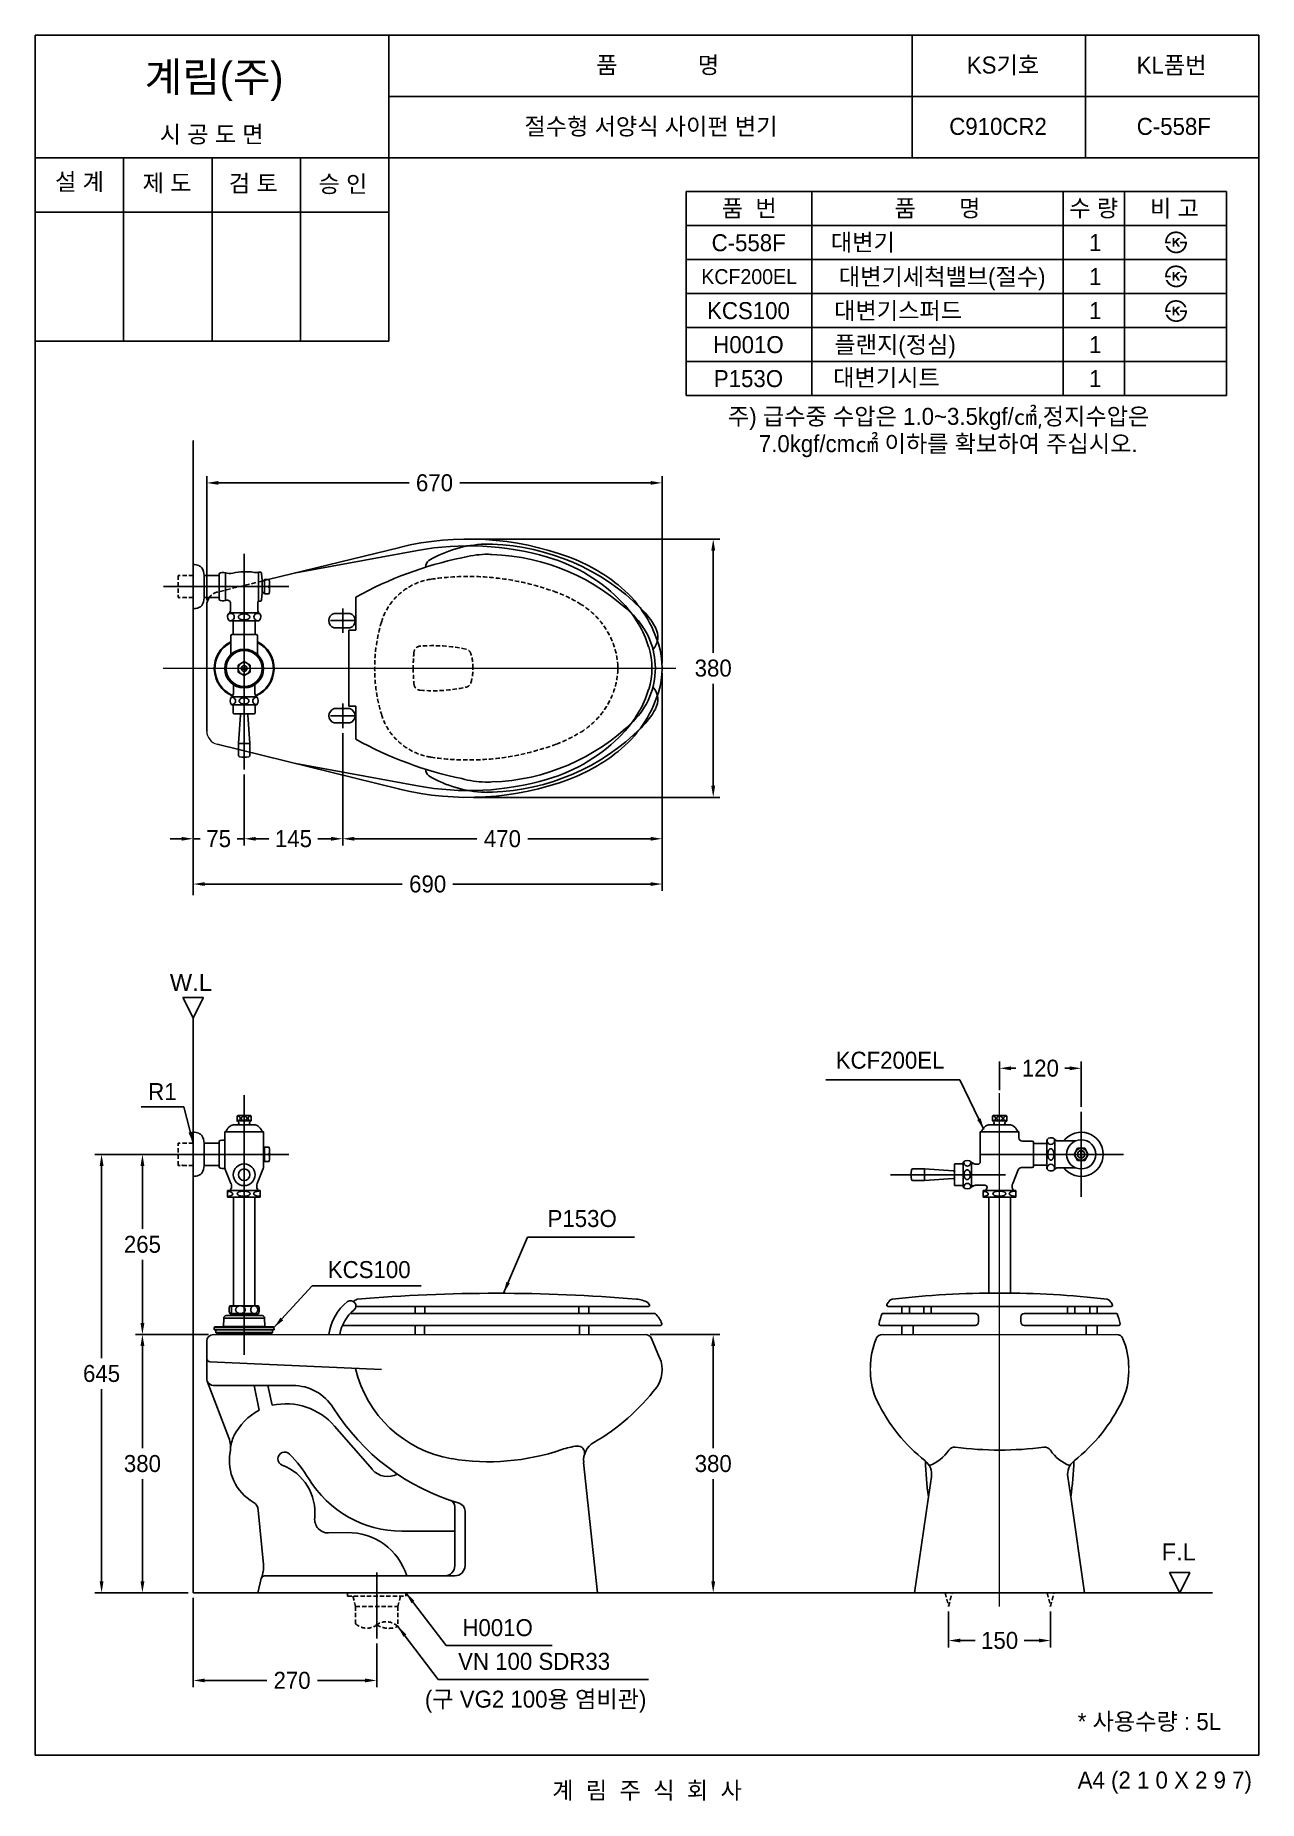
# Model space of a CAD drawing. Header units: millimetres. Extents: x 0 to 1800, y -67 to 2530.
import ezdxf
from ezdxf.enums import TextEntityAlignment as Align
from ezdxf.lldxf.tags import DXFTag

# ---------------------------------------------------------------- set-up
doc = ezdxf.new("R2010")
doc.units = ezdxf.units.MM
doc.linetypes.add('DASHED2', pattern=[9.525, 6.35, -3.175])
for name, color, linetype in [('TEXT', 7, 'Continuous'), ('내부선 및 부속', 4, 'Continuous'), ('도각라인', 255, 'Continuous'), ('외형선', 3, 'Continuous'), ('점선', 6, 'DASHED2'), ('중심선', 1, 'DASHED'), ('치수선', 7, 'Continuous')]:
    doc.layers.add(name, color=color, linetype=linetype)
doc.styles.add('____', font='')
doc.styles.add('타이틀', font='H2GTRM.TTF', dxfattribs={"height": 25})
doc.styles.get('____').set_extended_font_data('굴림')
tags = doc.linetypes.add('DASHDOT', pattern=[70, 31, -13, 13, -13]).pattern_tags.tags
tags[10:11] = [DXFTag(74, 4), DXFTag(75, 0), DXFTag(340, '0'), DXFTag(46, 0.0), DXFTag(50, 0.0), DXFTag(44, 0.0), DXFTag(45, 0.0)]
tags[8:9] = [DXFTag(74, 4), DXFTag(75, 0), DXFTag(340, '0'), DXFTag(46, 0.0), DXFTag(50, 0.0), DXFTag(44, 0.0), DXFTag(45, 0.0)]
tags[6:7] = [DXFTag(74, 4), DXFTag(75, 0), DXFTag(340, '0'), DXFTag(46, 0.0), DXFTag(50, 0.0), DXFTag(44, 0.0), DXFTag(45, 0.0)]
tags[4:5] = [DXFTag(74, 4), DXFTag(75, 0), DXFTag(340, '0'), DXFTag(46, 0.0), DXFTag(50, 0.0), DXFTag(44, 0.0), DXFTag(45, 0.0)]
tags = doc.linetypes.add('DASHED', pattern=[25.72, 12.86, -12.86]).pattern_tags.tags
tags[6:7] = [DXFTag(74, 4), DXFTag(75, 0), DXFTag(340, '0'), DXFTag(46, 0.0), DXFTag(50, 0.0), DXFTag(44, 0.0), DXFTag(45, 0.0)]
tags[4:5] = [DXFTag(74, 4), DXFTag(75, 0), DXFTag(340, '0'), DXFTag(46, 0.0), DXFTag(50, 0.0), DXFTag(44, 0.0), DXFTag(45, 0.0)]
doc.dimstyles.new('MSADIM', dxfattribs={"dimtxt": 33, "dimasz": 17, "dimexe": 10, "dimexo": 7.5, "dimgap": 10, "dimtad": 0, "dimtih": 1, "dimtoh": 1, "dimdec": 0, "dimzin": 1, "dimdsep": 46, "dimtxsty": '____', "dimcen": 11.25, "dimadec": 0, "dimazin": 0, "dimtfac": 1, "dimtdec": 0, "dimtix": 1, "dimtmove": 0, "dimatfit": 3, "dimfxl": 1, "dimtolj": 1, "dimtzin": 1, "dimarcsym": 0})

msp = doc.modelspace()

# ---------------------------------------------------------------- texts
at = {"layer": 'TEXT', "style": '타이틀'}
msp.add_text('계림(주)', height=44, dxfattribs=at).set_placement((161, 2446.7))
for s, height, p in [('품             명', 25, (915.7, 2486.4)), ('KS기호', 25, (1423.8, 2486.3)), ('KL품번', 25, (1671.8, 2486.1)), ('시 공 도 면', 25, (259.5, 2384.4)), ('절수형 서양식 사이펀 변기', 25, (905.8, 2396)), ('C910CR2', 25, (1416.5, 2396)), ('C-558F', 25, (1675.1, 2396)), ('설 계', 25, (65, 2314.6)), ('제 도', 25, (193.8, 2312.9)), ('검 토', 25, (320.8, 2312.3)), ('승 인', 25, (452.7, 2311.4)), ('품  번', 25, (1050.4, 2275.7)), ('품       명', 25, (1327.3, 2275.7)), ('수 량', 25, (1557.3, 2275.7)), ('비 고', 25, (1676.1, 2275.7)), ('C-558F', 25, (1049.6, 2224.9)), ('대변기', 25, (1217.6, 2225.6)), ('1', 25, (1559.5, 2225)), ('KCF200EL', 22, (1050.3, 2175)), ('대변기세척밸브(절수)', 25, (1334.3, 2175)), ('1', 25, (1559.5, 2175)), ('KCS100', 25, (1049.3, 2125)), ('대변기스퍼드', 25, (1269.4, 2125)), ('1', 25, (1559.5, 2125)), ('H001O', 25, (1049.3, 2075)), ('플랜지(정심)', 25, (1265, 2075)), ('1', 25, (1559.5, 2075)), ('P153O', 25, (1049.3, 2025)), ('대변기시트', 25, (1252.4, 2026.5)), ('1', 25, (1559.5, 2025)), ('* 사용수량 : 5L', 25, (1639.2, 49.6)), ('계  림  주  식  회  사', 25, (900, -51.7))]:
    msp.add_text(s, height=height, dxfattribs=at).set_placement(p, align=Align.MIDDLE_CENTER)
msp.add_text('A4 (2 1 0 X 2 9 7)', height=25, dxfattribs=at).set_placement((1790, -36.5), align=Align.MIDDLE_RIGHT)
at = {"layer": 'TEXT', "char_height": 25, "attachment_point": 1, "line_spacing_factor": 0.963855, "style": '타이틀'}
for s, insert, width in [('\\A1;주) 급수중 수압은 1.0~3.5kgf/㎠{\\fISOCPEUR|b0|i0|c0|p34;,}정지수압은 \\P     7.0kgf/cm㎠ 이하를 확보하여 주십시오.', (1019.1, 1982), 820.252), ('\\fArial;W.L', (197.9, 1149.4), 248.993), ('\\A1;KCF200EL', (1177.7, 1034.9), 248.993), ('\\A1;P153O', (753.7, 802), 248.993), ('\\A1;KCS100', (430.4, 726.9), 380.447), ('\\fArial;F.L', (1657.1, 311.6), 248.993), ('\\A1; H001O', (619.3, 200.2), 361.787), ('\\A1;VN 100 SDR33', (622.1, 150.6), 379.657), ('\\A1;(구 VG2 100{\\fGulim|b0|i0|c129|p50;용 염비관)}', (573.2, 95), 379.657)]:
    msp.add_mtext(s, dxfattribs=dict(at, insert=insert, width=width))
at = {"layer": '치수선', "linetype": 'Continuous', "insert": (166.1, 988.7), "char_height": 25, "width": 248.993, "attachment_point": 1, "line_spacing_factor": 0.963855, "style": '타이틀'}
msp.add_mtext('\\A1;R1', dxfattribs=at)

# ---------------------------------------------------------------- blocks, each defined once
blk = doc.blocks.new('*D15')
at = {"layer": '치수선', "color": 0, "linetype": 'Continuous', "lineweight": -2, "transparency": 16777216}
for p, q in [((232.3, 231.4), (232.3, 100)), ((502.3, 164.2), (502.3, 100)), ((249.3, 110), (340.6, 110)), ((485.3, 110), (415.1, 110))]:
    blk.add_line(p, q, dxfattribs=at)
at = {"layer": '치수선', "color": 0, "linetype": 'Continuous', "transparency": 16777216}
for points in [[(249.3, 112.8), (249.3, 107.2), (232.3, 110)], [(485.3, 112.8), (485.3, 107.2), (502.3, 110)]]:
    blk.add_solid(points, dxfattribs=at)
at = {"layer": '치수선', "color": 0, "linetype": 'Continuous', "transparency": 16777216, "insert": (377.8, 110), "char_height": 25, "attachment_point": 5, "style": '____'}
blk.add_mtext('\\A1;270', dxfattribs=at)
blk = doc.blocks.new('*D3')
at = {"layer": '치수선', "color": 0, "linetype": 'Continuous', "lineweight": -2, "transparency": 16777216}
for p, q in [((1418.8, 978.4), (1418.8, 1020.5)), ((1538.8, 953.9), (1538.8, 1020.5)), ((1435.8, 1010.5), (1442.8, 1010.5)), ((1521.8, 1010.5), (1514.7, 1010.5))]:
    blk.add_line(p, q, dxfattribs=at)
at = {"layer": '치수선', "color": 0, "linetype": 'Continuous', "transparency": 16777216}
for points in [[(1435.8, 1013.3), (1435.8, 1007.6), (1418.8, 1010.5)], [(1521.8, 1013.3), (1521.8, 1007.6), (1538.8, 1010.5)]]:
    blk.add_solid(points, dxfattribs=at)
at = {"layer": '치수선', "color": 0, "linetype": 'Continuous', "transparency": 16777216, "insert": (1478.8, 1010.5), "char_height": 25, "attachment_point": 5, "style": '____'}
blk.add_mtext('\\A1;120', dxfattribs=at)
blk = doc.blocks.new('*D14')
at = {"layer": '치수선', "color": 0, "linetype": 'Continuous', "lineweight": -2, "transparency": 16777216}
for p, q in [((904.8, 618.9), (1007.4, 618.9)), ((997.4, 601.9), (997.4, 451.7)), ((997.4, 255.9), (997.4, 406.1)), ((834.8, 238.9), (1007.4, 238.9))]:
    blk.add_line(p, q, dxfattribs=at)
at = {"layer": '치수선', "color": 0, "linetype": 'Continuous', "transparency": 16777216}
for points in [[(994.6, 601.9), (1000.3, 601.9), (997.4, 618.9)], [(994.6, 255.9), (1000.3, 255.9), (997.4, 238.9)]]:
    blk.add_solid(points, dxfattribs=at)
at = {"layer": '치수선', "color": 0, "linetype": 'Continuous', "transparency": 16777216, "insert": (997.4, 428.9), "char_height": 25, "attachment_point": 5, "style": '____'}
blk.add_mtext('\\A1;380', dxfattribs=at)
blk = doc.blocks.new('*D4')
at = {"layer": '치수선', "color": 0, "linetype": 'Continuous', "lineweight": -2, "transparency": 16777216}
for p, q in [((1343.8, 211.4), (1343.8, 158.7)), ((1493.8, 211.4), (1493.8, 158.7)), ((1360.8, 168.7), (1382.9, 168.7)), ((1476.8, 168.7), (1454.7, 168.7))]:
    blk.add_line(p, q, dxfattribs=at)
at = {"layer": '치수선', "color": 0, "linetype": 'Continuous', "transparency": 16777216}
for points in [[(1360.8, 171.5), (1360.8, 165.9), (1343.8, 168.7)], [(1476.8, 171.5), (1476.8, 165.9), (1493.8, 168.7)]]:
    blk.add_solid(points, dxfattribs=at)
at = {"layer": '치수선', "color": 0, "linetype": 'Continuous', "transparency": 16777216, "insert": (1418.8, 168.7), "char_height": 25, "attachment_point": 5, "style": '____'}
blk.add_mtext('\\A1;150', dxfattribs=at)
blk = doc.blocks.new('*D5')
at = {"layer": '치수선', "color": 0, "linetype": 'Continuous', "lineweight": -2, "transparency": 16777216}
for p, q in [((157.8, 883.9), (87.5, 883.9)), ((97.5, 866.9), (97.5, 584.2)), ((97.5, 255.9), (97.5, 538.6)), ((224.8, 238.9), (87.5, 238.9))]:
    blk.add_line(p, q, dxfattribs=at)
at = {"layer": '치수선', "color": 0, "linetype": 'Continuous', "transparency": 16777216}
for points in [[(94.7, 866.9), (100.4, 866.9), (97.5, 883.9)], [(94.7, 255.9), (100.4, 255.9), (97.5, 238.9)]]:
    blk.add_solid(points, dxfattribs=at)
at = {"layer": '치수선', "color": 0, "linetype": 'Continuous', "transparency": 16777216, "insert": (97.5, 561.4), "char_height": 25, "attachment_point": 5, "style": '____'}
blk.add_mtext('\\A1;645', dxfattribs=at)
blk = doc.blocks.new('*D6')
at = {"layer": '치수선', "color": 0, "linetype": 'Continuous', "lineweight": -2, "transparency": 16777216}
for p, q in [((254.8, 618.9), (147.6, 618.9)), ((157.6, 601.9), (157.6, 451.7)), ((157.6, 255.9), (157.6, 406.1)), ((224.8, 238.9), (147.6, 238.9))]:
    blk.add_line(p, q, dxfattribs=at)
at = {"layer": '치수선', "color": 0, "linetype": 'Continuous', "transparency": 16777216}
for points in [[(154.8, 601.9), (160.5, 601.9), (157.6, 618.9)], [(154.8, 255.9), (160.5, 255.9), (157.6, 238.9)]]:
    blk.add_solid(points, dxfattribs=at)
at = {"layer": '치수선', "color": 0, "linetype": 'Continuous', "transparency": 16777216, "insert": (157.6, 428.9), "char_height": 25, "attachment_point": 5, "style": '____'}
blk.add_mtext('\\A1;380', dxfattribs=at)
blk = doc.blocks.new('*D7')
at = {"layer": '치수선', "color": 0, "linetype": 'Continuous', "lineweight": -2, "transparency": 16777216}
for p, q in [((187.8, 883.9), (147.6, 883.9)), ((157.6, 866.9), (157.6, 774.2)), ((157.6, 635.9), (157.6, 728.6)), ((165.1, 618.9), (167.6, 618.9))]:
    blk.add_line(p, q, dxfattribs=at)
at = {"layer": '치수선', "color": 0, "linetype": 'Continuous', "transparency": 16777216}
for points in [[(154.8, 866.9), (160.5, 866.9), (157.6, 883.9)], [(154.8, 635.9), (160.5, 635.9), (157.6, 618.9)]]:
    blk.add_solid(points, dxfattribs=at)
at = {"layer": '치수선', "color": 0, "linetype": 'Continuous', "transparency": 16777216, "insert": (157.6, 751.4), "char_height": 25, "attachment_point": 5, "style": '____'}
blk.add_mtext('\\A1;265', dxfattribs=at)
blk = doc.blocks.new('*D8')
at = {"layer": '치수선', "color": 0, "linetype": 'Continuous', "lineweight": -2, "transparency": 16777216}
for p, q in [((644.8, 1789), (1007.4, 1789)), ((997.4, 1772), (997.4, 1621.8)), ((997.4, 1426), (997.4, 1576.2)), ((644.8, 1409), (1007.4, 1409))]:
    blk.add_line(p, q, dxfattribs=at)
at = {"layer": '치수선', "color": 0, "linetype": 'Continuous', "transparency": 16777216}
for points in [[(994.6, 1772), (1000.3, 1772), (997.4, 1789)], [(994.6, 1426), (1000.3, 1426), (997.4, 1409)]]:
    blk.add_solid(points, dxfattribs=at)
at = {"layer": '치수선', "color": 0, "linetype": 'Continuous', "transparency": 16777216, "insert": (997.4, 1599), "char_height": 25, "attachment_point": 5, "style": '____'}
blk.add_mtext('\\A1;380', dxfattribs=at)
blk = doc.blocks.new('*D9')
at = {"layer": '치수선', "color": 0, "linetype": 'Continuous', "lineweight": -2, "transparency": 16777216}
for p, q in [((922.3, 1591.5), (922.3, 1338.1)), ((452.3, 1503.5), (452.3, 1338.1)), ((469.3, 1348.1), (649.6, 1348.1)), ((905.3, 1348.1), (724.9, 1348.1))]:
    blk.add_line(p, q, dxfattribs=at)
at = {"layer": '치수선', "color": 0, "linetype": 'Continuous', "transparency": 16777216}
for points in [[(469.3, 1350.9), (469.3, 1345.3), (452.3, 1348.1)], [(905.3, 1350.9), (905.3, 1345.3), (922.3, 1348.1)]]:
    blk.add_solid(points, dxfattribs=at)
at = {"layer": '치수선', "color": 0, "linetype": 'Continuous', "transparency": 16777216, "insert": (687.3, 1348.1), "char_height": 25, "attachment_point": 5, "style": '____'}
blk.add_mtext('\\A1;470', dxfattribs=at)
blk = doc.blocks.new('*D10')
at = {"layer": '치수선', "color": 0, "linetype": 'Continuous', "lineweight": -2, "transparency": 16777216}
for p, q in [((452.3, 1503.5), (452.3, 1338.1)), ((307.3, 1442.6), (307.3, 1338.1)), ((324.3, 1348.1), (343.8, 1348.1)), ((435.3, 1348.1), (415.7, 1348.1))]:
    blk.add_line(p, q, dxfattribs=at)
at = {"layer": '치수선', "color": 0, "linetype": 'Continuous', "transparency": 16777216}
for points in [[(324.3, 1350.9), (324.3, 1345.3), (307.3, 1348.1)], [(435.3, 1350.9), (435.3, 1345.3), (452.3, 1348.1)]]:
    blk.add_solid(points, dxfattribs=at)
at = {"layer": '치수선', "color": 0, "linetype": 'Continuous', "transparency": 16777216, "insert": (379.8, 1348.1), "char_height": 25, "attachment_point": 5, "style": '____'}
blk.add_mtext('\\A1;145', dxfattribs=at)
blk = doc.blocks.new('*D11')
at = {"layer": '치수선', "color": 0, "linetype": 'Continuous', "lineweight": -2, "transparency": 16777216}
for p, q in [((232.3, 1527.8), (232.3, 1338.1)), ((307.3, 1355.6), (307.3, 1358.1)), ((215.3, 1348.1), (198.3, 1348.1)), ((232.3, 1348.1), (242.4, 1348.1)), ((307.3, 1348.1), (297.1, 1348.1)), ((324.3, 1348.1), (341.3, 1348.1))]:
    blk.add_line(p, q, dxfattribs=at)
at = {"layer": '치수선', "color": 0, "linetype": 'Continuous', "transparency": 16777216}
for points in [[(215.3, 1350.9), (215.3, 1345.3), (232.3, 1348.1)], [(324.3, 1350.9), (324.3, 1345.3), (307.3, 1348.1)]]:
    blk.add_solid(points, dxfattribs=at)
at = {"layer": '치수선', "color": 0, "linetype": 'Continuous', "transparency": 16777216, "insert": (269.8, 1348.1), "char_height": 25, "attachment_point": 5, "style": '____'}
blk.add_mtext('\\A1;75', dxfattribs=at)
blk = doc.blocks.new('*D12')
at = {"layer": '치수선', "color": 0, "linetype": 'Continuous', "lineweight": -2, "transparency": 16777216}
for p, q in [((922.3, 1340.6), (922.3, 1271.5)), ((232.3, 1294.6), (232.3, 1271.5)), ((249.3, 1281.5), (540, 1281.5)), ((905.3, 1281.5), (614.5, 1281.5))]:
    blk.add_line(p, q, dxfattribs=at)
at = {"layer": '치수선', "color": 0, "linetype": 'Continuous', "transparency": 16777216}
for points in [[(249.3, 1284.3), (249.3, 1278.7), (232.3, 1281.5)], [(905.3, 1284.3), (905.3, 1278.7), (922.3, 1281.5)]]:
    blk.add_solid(points, dxfattribs=at)
at = {"layer": '치수선', "color": 0, "linetype": 'Continuous', "transparency": 16777216, "insert": (577.3, 1281.5), "char_height": 25, "attachment_point": 5, "style": '____'}
blk.add_mtext('\\A1;690', dxfattribs=at)
blk = doc.blocks.new('*D13')
at = {"layer": '치수선', "color": 0, "linetype": 'Continuous', "lineweight": -2, "transparency": 16777216}
for p, q in [((252.3, 1699), (252.3, 1881.6)), ((269.3, 1871.6), (550, 1871.6)), ((905.3, 1871.6), (624.5, 1871.6)), ((922.3, 1606.5), (922.3, 1881.6))]:
    blk.add_line(p, q, dxfattribs=at)
at = {"layer": '치수선', "color": 0, "linetype": 'Continuous', "transparency": 16777216}
for points in [[(269.3, 1874.4), (269.3, 1868.8), (252.3, 1871.6)], [(905.3, 1874.4), (905.3, 1868.8), (922.3, 1871.6)]]:
    blk.add_solid(points, dxfattribs=at)
at = {"layer": '치수선', "color": 0, "linetype": 'Continuous', "transparency": 16777216, "insert": (587.3, 1871.6), "char_height": 25, "attachment_point": 5, "style": '____'}
blk.add_mtext('\\A1;670', dxfattribs=at)

# ---------------------------------------------------------------- dimensions: what is measured, and where the dimension line sits
at = {"layer": '치수선', "linetype": 'Continuous'}
for base, p1, p2, picture, middle in [((922.3, 1871.6), (252.3, 1691.5), (922.3, 1599), '*D13', (587.3, 1871.6)), ((452.3, 1348.1), (922.3, 1599), (452.3, 1511), '*D9', (687.3, 1348.1)), ((232.3, 1348.1), (307.3, 1348.1), (232.3, 1535.3), '*D11', (269.8, 1348.1)), ((307.3, 1348.1), (452.3, 1511), (307.3, 1450.1), '*D10', (379.8, 1348.1)), ((232.3, 1281.5), (922.3, 1348.1), (232.3, 1302.1), '*D12', (577.3, 1281.5)), ((1493.8, 168.7), (1343.8, 218.9), (1493.8, 218.9), '*D4', (1418.8, 168.7))]:
    dim = msp.add_linear_dim(base=base, p1=p1, p2=p2, dimstyle='MSADIM', override={"dimtxt": 25}, dxfattribs=at)
    dim.commit()
    dim.dimension.update_dxf_attribs({"geometry": picture, "text_midpoint": middle})
for base, p1, p2, picture, middle in [((997.4, 1409), (637.3, 1789), (637.3, 1409), '*D8', (997.4, 1599)), ((97.5, 883.9), (232.3, 238.9), (165.3, 883.9), '*D5', (97.5, 561.4)), ((157.6, 883.9), (157.6, 618.9), (195.3, 883.9), '*D7', (157.6, 751.4)), ((157.6, 618.9), (232.3, 238.9), (262.3, 618.9), '*D6', (157.6, 428.9)), ((997.4, 618.9), (827.3, 238.9), (897.3, 618.9), '*D14', (997.4, 428.9))]:
    dim = msp.add_linear_dim(base=base, p1=p1, p2=p2, angle=90, dimstyle='MSADIM', override={"dimtxt": 25}, dxfattribs=at)
    dim.commit()
    dim.dimension.update_dxf_attribs({"geometry": picture, "text_midpoint": middle})
for base, p1, p2, picture, middle in [((1538.8, 1010.5), (1418.8, 970.9), (1538.8, 946.4), '*D3', (1478.8, 1010.5)), ((502.3, 110), (232.3, 238.9), (502.3, 171.7), '*D15', (377.8, 110))]:
    dim = msp.add_linear_dim(base=base, p1=p1, p2=p2, dimstyle='MSADIM', override={"dimtxt": 25}, dxfattribs=at)
    dim.commit()
    dim.dimension.update_dxf_attribs({"geometry": picture, "text_midpoint": middle, "dimtype": 160})

# ---------------------------------------------------------------- hatches: boundary and pattern name
at = {"layer": 'TEXT'}
for points in [[(1662.4, 2224.2), (1662.3, 2224.6), (1662.3, 2225), (1662.3, 2225.4), (1662.3, 2225.8), (1662.3, 2226.2), (1662.4, 2226.6), (1662.4, 2227), (1662.4, 2227.4), (1662.5, 2227.8), (1662.5, 2228.2), (1662.6, 2228.6), (1662.7, 2229), (1662.8, 2229.4), (1662.9, 2229.8), (1663, 2230.1), (1663.1, 2230.5), (1663.2, 2230.9), (1663.3, 2231.3), (1663.5, 2231.7), (1663.6, 2232), (1663.8, 2232.4), (1663.9, 2232.7), (1664.1, 2233.1), (1664.3, 2233.4), (1664.5, 2233.8), (1664.6, 2234.1), (1664.9, 2234.4), (1665.1, 2234.8), (1665.3, 2235.1), (1665.5, 2235.4), (1665.7, 2235.7), (1666.3, 2236.3), (1666.5, 2236.6), (1666.8, 2236.9), (1667.1, 2237.2), (1667.4, 2237.5), (1667.7, 2237.8), (1668, 2238), (1668.3, 2238.3), (1668.6, 2238.5), (1668.9, 2238.7), (1669.3, 2239), (1669.6, 2239.2), (1669.9, 2239.4), (1670.3, 2239.6), (1670.7, 2239.8), (1671, 2239.9), (1671.4, 2240.1), (1671.8, 2240.3), (1672.2, 2240.5), (1672.7, 2240.6), (1673.1, 2240.7), (1673.5, 2240.9), (1674, 2241), (1674.4, 2241.1), (1674.9, 2241.2), (1675.3, 2241.2), (1675.8, 2241.3), (1676.3, 2241.4), (1676.7, 2241.4), (1677.2, 2241.4), (1677.7, 2241.5), (1678.2, 2241.5), (1679, 2241.5), (1679.3, 2241.4), (1679.7, 2241.4), (1680.1, 2241.4), (1680.4, 2241.3), (1680.8, 2241.3), (1681.1, 2241.2), (1681.5, 2241.2), (1681.8, 2241.1), (1682.2, 2241), (1682.5, 2241), (1682.9, 2240.9), (1683.2, 2240.8), (1683.5, 2240.7), (1683.9, 2240.6), (1684.2, 2240.5), (1684.5, 2240.4), (1684.8, 2240.2), (1685.1, 2240.1), (1685.4, 2240), (1685.7, 2239.8), (1686, 2239.7), (1686.3, 2239.5), (1686.6, 2239.4), (1686.9, 2239.2), (1687.2, 2239), (1687.5, 2238.9), (1687.7, 2238.7), (1688, 2238.5), (1688.3, 2238.3), (1688.6, 2238.1), (1689, 2237.7), (1689.4, 2237.4), (1689.8, 2237), (1690.2, 2236.6), (1690.5, 2236.2), (1690.9, 2235.8), (1691.2, 2235.4), (1691.6, 2234.9), (1691.9, 2234.5), (1692.2, 2234), (1692.5, 2233.5), (1692.8, 2233), (1693, 2232.5), (1693.3, 2232), (1693.5, 2231.5), (1693.8, 2230.9), (1693.8, 2230.9), (1690.7, 2230.9), (1690.7, 2230.9), (1690.6, 2231.1), (1690.5, 2231.3), (1690.5, 2231.4), (1690.4, 2231.6), (1690.3, 2231.8), (1690.2, 2232), (1690.2, 2232.1), (1690.1, 2232.3), (1690, 2232.5), (1689.9, 2232.6), (1689.8, 2232.8), (1689.7, 2233), (1689.6, 2233.1), (1689.5, 2233.3), (1689.4, 2233.5), (1689.2, 2233.6), (1689.1, 2233.8), (1689, 2233.9), (1688.7, 2234.3), (1688.4, 2234.6), (1688.1, 2234.9), (1687.8, 2235.2), (1687.5, 2235.5), (1687.2, 2235.8), (1686.8, 2236.1), (1686.6, 2236.3), (1686.3, 2236.4), (1686.1, 2236.6), (1685.9, 2236.8), (1685.6, 2236.9), (1685.4, 2237.1), (1685.1, 2237.2), (1684.9, 2237.4), (1684.7, 2237.5), (1684.4, 2237.6), (1684.2, 2237.7), (1683.9, 2237.8), (1683.7, 2238), (1683.4, 2238.1), (1683.1, 2238.2), (1682.9, 2238.3), (1682.6, 2238.3), (1682.4, 2238.4), (1682.1, 2238.5), (1681.8, 2238.6), (1681.6, 2238.6), (1681.3, 2238.7), (1681, 2238.7), (1680.7, 2238.8), (1680.5, 2238.8), (1680.2, 2238.9), (1679.9, 2238.9), (1679.6, 2238.9), (1679.3, 2239), (1679, 2239), (1678.8, 2239), (1678.5, 2239), (1678.1, 2239), (1677.8, 2239), (1677.4, 2238.9), (1677.1, 2238.9), (1676.8, 2238.9), (1676.4, 2238.9), (1676.1, 2238.8), (1675.8, 2238.8), (1675.5, 2238.7), (1675.2, 2238.7), (1674.8, 2238.6), (1674.5, 2238.5), (1674.2, 2238.4), (1673.9, 2238.3), (1673.6, 2238.2), (1673.4, 2238.1), (1673.1, 2238), (1672.8, 2237.9), (1672.5, 2237.8), (1672.2, 2237.7), (1671.9, 2237.5), (1671.7, 2237.4), (1671.4, 2237.3), (1671.2, 2237.1), (1670.9, 2236.9), (1670.6, 2236.8), (1670.4, 2236.6), (1670.1, 2236.4), (1669.9, 2236.2), (1669.7, 2236), (1669.4, 2235.8), (1669.2, 2235.6), (1669, 2235.4), (1668.7, 2235.2), (1668.5, 2235), (1668.3, 2234.7), (1668.1, 2234.5), (1667.9, 2234.3), (1667.7, 2234), (1667.5, 2233.8), (1667.3, 2233.5), (1667.2, 2233.3), (1667, 2233), (1666.8, 2232.7), (1666.7, 2232.5), (1666.5, 2232.2), (1666.4, 2231.9), (1666.3, 2231.6), (1666.2, 2231.3), (1666, 2231.1), (1665.9, 2230.8), (1665.8, 2230.5), (1665.7, 2230.2), (1665.6, 2229.8), (1665.5, 2229.5), (1665.5, 2229.2), (1665.4, 2228.9), (1665.3, 2228.6), (1665.3, 2228.2), (1665.2, 2227.9), (1665.2, 2227.6), (1665.2, 2227.2), (1665.1, 2226.9), (1665.1, 2226.5), (1665.1, 2226.5), (1670.3, 2226.5), (1670.3, 2226.5), (1670.3, 2226.5), (1670.3, 2224.2), (1670.3, 2224.2), (1670.3, 2224.2), (1662.4, 2224.2)], [(1694.5, 2226.5), (1694.5, 2226.1), (1694.5, 2225.6), (1694.5, 2225.2), (1694.5, 2224.8), (1694.4, 2224.3), (1694.4, 2223.9), (1694.4, 2223.5), (1694.3, 2223.1), (1694.2, 2222.7), (1694.1, 2222.2), (1694.1, 2221.8), (1694, 2221.4), (1693.8, 2221), (1693.7, 2220.6), (1693.6, 2220.2), (1693.5, 2219.8), (1693.3, 2219.4), (1693.2, 2219), (1693, 2218.7), (1692.9, 2218.3), (1692.7, 2217.9), (1692.5, 2217.6), (1692.3, 2217.2), (1692.1, 2216.9), (1691.9, 2216.5), (1691.7, 2216.2), (1691.5, 2215.9), (1691.3, 2215.5), (1691, 2215.2), (1690.8, 2214.9), (1690.5, 2214.6), (1690.3, 2214.3), (1690, 2214), (1689.7, 2213.7), (1689.5, 2213.5), (1689.2, 2213.2), (1688.9, 2212.9), (1688.6, 2212.7), (1688.3, 2212.4), (1688, 2212.2), (1687.7, 2212), (1687.3, 2211.8), (1687, 2211.6), (1686.7, 2211.4), (1686.3, 2211.2), (1686, 2211), (1685.6, 2210.8), (1685.3, 2210.7), (1684.9, 2210.5), (1684.6, 2210.3), (1684.2, 2210.2), (1683.8, 2210.1), (1683.4, 2209.9), (1683, 2209.8), (1682.7, 2209.7), (1682.3, 2209.6), (1681.9, 2209.6), (1681.5, 2209.5), (1681.1, 2209.4), (1680.7, 2209.4), (1680.3, 2209.4), (1679.9, 2209.3), (1679.5, 2209.3), (1679.1, 2209.3), (1678.4, 2209.3), (1677.8, 2209.3), (1677.1, 2209.4), (1676.5, 2209.5), (1675.8, 2209.5), (1675.5, 2209.6), (1675.2, 2209.7), (1674.9, 2209.7), (1674.6, 2209.8), (1674.3, 2209.9), (1674, 2209.9), (1673.7, 2210), (1673.5, 2210.1), (1673.2, 2210.2), (1672.9, 2210.3), (1672.6, 2210.4), (1672.3, 2210.5), (1672, 2210.6), (1671.8, 2210.7), (1671.5, 2210.9), (1671.2, 2211), (1671, 2211.1), (1670.7, 2211.3), (1670.4, 2211.4), (1670.2, 2211.6), (1669.9, 2211.7), (1669.4, 2212), (1669.1, 2212.2), (1668.9, 2212.4), (1668.6, 2212.6), (1668.4, 2212.8), (1668.1, 2213), (1667.9, 2213.2), (1667.6, 2213.4), (1667.4, 2213.6), (1667.2, 2213.8), (1667, 2214.1), (1666.7, 2214.3), (1666.5, 2214.5), (1666.3, 2214.8), (1666.1, 2215), (1665.9, 2215.2), (1665.7, 2215.5), (1665.5, 2215.8), (1665.3, 2216), (1665.1, 2216.3), (1665, 2216.6), (1664.8, 2216.8), (1664.6, 2217.1), (1664.4, 2217.4), (1664.3, 2217.7), (1664.1, 2218), (1664, 2218.3), (1663.8, 2218.6), (1663.5, 2219.2), (1663.3, 2219.9), (1663.3, 2219.9), (1666.2, 2219.9), (1666.2, 2219.9), (1666.4, 2219.4), (1666.7, 2219), (1666.9, 2218.6), (1667.1, 2218.2), (1667.4, 2217.9), (1667.6, 2217.5), (1667.9, 2217.1), (1668.2, 2216.8), (1668.4, 2216.5), (1668.7, 2216.1), (1669, 2215.8), (1669.3, 2215.5), (1669.6, 2215.2), (1669.9, 2215), (1670.2, 2214.7), (1670.5, 2214.5), (1670.7, 2214.3), (1670.9, 2214.1), (1671.2, 2214), (1671.4, 2213.8), (1671.6, 2213.7), (1671.9, 2213.5), (1672.1, 2213.4), (1672.4, 2213.2), (1672.6, 2213.1), (1672.9, 2213), (1673.1, 2212.9), (1673.4, 2212.8), (1673.6, 2212.7), (1673.9, 2212.6), (1674.2, 2212.5), (1674.4, 2212.4), (1674.7, 2212.3), (1675, 2212.3), (1675.2, 2212.2), (1675.5, 2212.1), (1675.8, 2212.1), (1676.1, 2212), (1676.4, 2212), (1676.7, 2212), (1677, 2211.9), (1677.3, 2211.9), (1677.6, 2211.9), (1677.9, 2211.9), (1678.2, 2211.9), (1678.5, 2211.9), (1678.8, 2211.9), (1679.6, 2211.9), (1679.9, 2211.9), (1680.2, 2212), (1680.5, 2212), (1680.7, 2212), (1681, 2212), (1681.2, 2212.1), (1681.5, 2212.1), (1681.8, 2212.2), (1682, 2212.2), (1682.3, 2212.3), (1682.5, 2212.4), (1682.8, 2212.5), (1683, 2212.5), (1683.3, 2212.6), (1683.5, 2212.7), (1683.8, 2212.8), (1684, 2212.9), (1684.3, 2213), (1684.5, 2213.1), (1684.8, 2213.3), (1685, 2213.4), (1685.2, 2213.5), (1685.5, 2213.7), (1685.7, 2213.8), (1685.9, 2213.9), (1686.2, 2214.1), (1686.4, 2214.3), (1686.6, 2214.4), (1686.8, 2214.6), (1687.1, 2214.8), (1687.3, 2215), (1687.6, 2215.2), (1687.8, 2215.4), (1688.1, 2215.7), (1688.3, 2215.9), (1688.5, 2216.1), (1688.7, 2216.4), (1688.9, 2216.6), (1689.1, 2216.9), (1689.3, 2217.1), (1689.5, 2217.4), (1689.7, 2217.7), (1689.8, 2218), (1690, 2218.2), (1690.2, 2218.5), (1690.3, 2218.8), (1690.5, 2219.1), (1690.6, 2219.4), (1690.7, 2219.7), (1690.8, 2220), (1690.9, 2220.4), (1691.1, 2220.7), (1691.2, 2221), (1691.2, 2221.3), (1691.3, 2221.7), (1691.4, 2222), (1691.5, 2222.4), (1691.5, 2222.7), (1691.6, 2223.1), (1691.6, 2223.4), (1691.7, 2223.8), (1691.7, 2224.2), (1691.7, 2224.2), (1684.3, 2224.2), (1684.3, 2224.2), (1684.3, 2224.2), (1684.3, 2226.5), (1684.3, 2226.5), (1684.3, 2226.5), (1694.5, 2226.5)], [(1676.1, 2227.2), (1680.9, 2231.6), (1684.8, 2231.6), (1679.4, 2226.6), (1684.4, 2219.1), (1681.1, 2219.1), (1677.5, 2224.8), (1676.1, 2223.6), (1676.1, 2219.1), (1673.2, 2219.1), (1673.2, 2231.7), (1676.1, 2231.7)], [(1662.4, 2174.2), (1662.3, 2174.6), (1662.3, 2175), (1662.3, 2175.4), (1662.3, 2175.8), (1662.3, 2176.2), (1662.4, 2176.6), (1662.4, 2177), (1662.4, 2177.4), (1662.5, 2177.8), (1662.5, 2178.2), (1662.6, 2178.6), (1662.7, 2179), (1662.8, 2179.4), (1662.9, 2179.8), (1663, 2180.1), (1663.1, 2180.5), (1663.2, 2180.9), (1663.3, 2181.3), (1663.5, 2181.7), (1663.6, 2182), (1663.8, 2182.4), (1663.9, 2182.7), (1664.1, 2183.1), (1664.3, 2183.4), (1664.5, 2183.8), (1664.6, 2184.1), (1664.9, 2184.4), (1665.1, 2184.8), (1665.3, 2185.1), (1665.5, 2185.4), (1665.7, 2185.7), (1666.3, 2186.3), (1666.5, 2186.6), (1666.8, 2186.9), (1667.1, 2187.2), (1667.4, 2187.5), (1667.7, 2187.8), (1668, 2188), (1668.3, 2188.3), (1668.6, 2188.5), (1668.9, 2188.7), (1669.3, 2189), (1669.6, 2189.2), (1669.9, 2189.4), (1670.3, 2189.6), (1670.7, 2189.8), (1671, 2189.9), (1671.4, 2190.1), (1671.8, 2190.3), (1672.2, 2190.5), (1672.7, 2190.6), (1673.1, 2190.7), (1673.5, 2190.9), (1674, 2191), (1674.4, 2191.1), (1674.9, 2191.2), (1675.3, 2191.2), (1675.8, 2191.3), (1676.3, 2191.4), (1676.7, 2191.4), (1677.2, 2191.4), (1677.7, 2191.5), (1678.2, 2191.5), (1679, 2191.5), (1679.3, 2191.4), (1679.7, 2191.4), (1680.1, 2191.4), (1680.4, 2191.3), (1680.8, 2191.3), (1681.1, 2191.2), (1681.5, 2191.2), (1681.8, 2191.1), (1682.2, 2191), (1682.5, 2191), (1682.9, 2190.9), (1683.2, 2190.8), (1683.5, 2190.7), (1683.9, 2190.6), (1684.2, 2190.5), (1684.5, 2190.4), (1684.8, 2190.2), (1685.1, 2190.1), (1685.4, 2190), (1685.7, 2189.8), (1686, 2189.7), (1686.3, 2189.5), (1686.6, 2189.4), (1686.9, 2189.2), (1687.2, 2189), (1687.5, 2188.9), (1687.7, 2188.7), (1688, 2188.5), (1688.3, 2188.3), (1688.6, 2188.1), (1689, 2187.7), (1689.4, 2187.4), (1689.8, 2187), (1690.2, 2186.6), (1690.5, 2186.2), (1690.9, 2185.8), (1691.2, 2185.4), (1691.6, 2184.9), (1691.9, 2184.5), (1692.2, 2184), (1692.5, 2183.5), (1692.8, 2183), (1693, 2182.5), (1693.3, 2182), (1693.5, 2181.5), (1693.8, 2180.9), (1693.8, 2180.9), (1690.7, 2180.9), (1690.7, 2180.9), (1690.6, 2181.1), (1690.5, 2181.3), (1690.5, 2181.4), (1690.4, 2181.6), (1690.3, 2181.8), (1690.2, 2182), (1690.2, 2182.1), (1690.1, 2182.3), (1690, 2182.5), (1689.9, 2182.6), (1689.8, 2182.8), (1689.7, 2183), (1689.6, 2183.1), (1689.5, 2183.3), (1689.4, 2183.5), (1689.2, 2183.6), (1689.1, 2183.8), (1689, 2183.9), (1688.7, 2184.3), (1688.4, 2184.6), (1688.1, 2184.9), (1687.8, 2185.2), (1687.5, 2185.5), (1687.2, 2185.8), (1686.8, 2186.1), (1686.6, 2186.3), (1686.3, 2186.4), (1686.1, 2186.6), (1685.9, 2186.8), (1685.6, 2186.9), (1685.4, 2187.1), (1685.1, 2187.2), (1684.9, 2187.4), (1684.7, 2187.5), (1684.4, 2187.6), (1684.2, 2187.7), (1683.9, 2187.8), (1683.7, 2188), (1683.4, 2188.1), (1683.1, 2188.2), (1682.9, 2188.3), (1682.6, 2188.3), (1682.4, 2188.4), (1682.1, 2188.5), (1681.8, 2188.6), (1681.6, 2188.6), (1681.3, 2188.7), (1681, 2188.7), (1680.7, 2188.8), (1680.5, 2188.8), (1680.2, 2188.9), (1679.9, 2188.9), (1679.6, 2188.9), (1679.3, 2189), (1679, 2189), (1678.8, 2189), (1678.5, 2189), (1678.1, 2189), (1677.8, 2189), (1677.4, 2188.9), (1677.1, 2188.9), (1676.8, 2188.9), (1676.4, 2188.9), (1676.1, 2188.8), (1675.8, 2188.8), (1675.5, 2188.7), (1675.2, 2188.7), (1674.8, 2188.6), (1674.5, 2188.5), (1674.2, 2188.4), (1673.9, 2188.3), (1673.6, 2188.2), (1673.4, 2188.1), (1673.1, 2188), (1672.8, 2187.9), (1672.5, 2187.8), (1672.2, 2187.7), (1671.9, 2187.5), (1671.7, 2187.4), (1671.4, 2187.3), (1671.2, 2187.1), (1670.9, 2186.9), (1670.6, 2186.8), (1670.4, 2186.6), (1670.1, 2186.4), (1669.9, 2186.2), (1669.7, 2186), (1669.4, 2185.8), (1669.2, 2185.6), (1669, 2185.4), (1668.7, 2185.2), (1668.5, 2185), (1668.3, 2184.7), (1668.1, 2184.5), (1667.9, 2184.3), (1667.7, 2184), (1667.5, 2183.8), (1667.3, 2183.5), (1667.2, 2183.3), (1667, 2183), (1666.8, 2182.7), (1666.7, 2182.5), (1666.5, 2182.2), (1666.4, 2181.9), (1666.3, 2181.6), (1666.2, 2181.3), (1666, 2181.1), (1665.9, 2180.8), (1665.8, 2180.5), (1665.7, 2180.2), (1665.6, 2179.8), (1665.5, 2179.5), (1665.5, 2179.2), (1665.4, 2178.9), (1665.3, 2178.6), (1665.3, 2178.2), (1665.2, 2177.9), (1665.2, 2177.6), (1665.2, 2177.2), (1665.1, 2176.9), (1665.1, 2176.5), (1665.1, 2176.5), (1670.3, 2176.5), (1670.3, 2176.5), (1670.3, 2176.5), (1670.3, 2174.2), (1670.3, 2174.2), (1670.3, 2174.2), (1662.4, 2174.2)], [(1676.1, 2177.2), (1680.9, 2181.6), (1684.8, 2181.6), (1679.4, 2176.6), (1684.4, 2169.1), (1681.1, 2169.1), (1677.5, 2174.8), (1676.1, 2173.6), (1676.1, 2169.1), (1673.2, 2169.1), (1673.2, 2181.7), (1676.1, 2181.7)], [(1694.5, 2176.5), (1694.5, 2176.1), (1694.5, 2175.6), (1694.5, 2175.2), (1694.5, 2174.8), (1694.4, 2174.3), (1694.4, 2173.9), (1694.4, 2173.5), (1694.3, 2173.1), (1694.2, 2172.7), (1694.1, 2172.2), (1694.1, 2171.8), (1694, 2171.4), (1693.8, 2171), (1693.7, 2170.6), (1693.6, 2170.2), (1693.5, 2169.8), (1693.3, 2169.4), (1693.2, 2169), (1693, 2168.7), (1692.9, 2168.3), (1692.7, 2167.9), (1692.5, 2167.6), (1692.3, 2167.2), (1692.1, 2166.9), (1691.9, 2166.5), (1691.7, 2166.2), (1691.5, 2165.9), (1691.3, 2165.5), (1691, 2165.2), (1690.8, 2164.9), (1690.5, 2164.6), (1690.3, 2164.3), (1690, 2164), (1689.7, 2163.7), (1689.5, 2163.5), (1689.2, 2163.2), (1688.9, 2162.9), (1688.6, 2162.7), (1688.3, 2162.4), (1688, 2162.2), (1687.7, 2162), (1687.3, 2161.8), (1687, 2161.6), (1686.7, 2161.4), (1686.3, 2161.2), (1686, 2161), (1685.6, 2160.8), (1685.3, 2160.7), (1684.9, 2160.5), (1684.6, 2160.3), (1684.2, 2160.2), (1683.8, 2160.1), (1683.4, 2159.9), (1683, 2159.8), (1682.7, 2159.7), (1682.3, 2159.6), (1681.9, 2159.6), (1681.5, 2159.5), (1681.1, 2159.4), (1680.7, 2159.4), (1680.3, 2159.4), (1679.9, 2159.3), (1679.5, 2159.3), (1679.1, 2159.3), (1678.4, 2159.3), (1677.8, 2159.3), (1677.1, 2159.4), (1676.5, 2159.5), (1675.8, 2159.5), (1675.5, 2159.6), (1675.2, 2159.7), (1674.9, 2159.7), (1674.6, 2159.8), (1674.3, 2159.9), (1674, 2159.9), (1673.7, 2160), (1673.5, 2160.1), (1673.2, 2160.2), (1672.9, 2160.3), (1672.6, 2160.4), (1672.3, 2160.5), (1672, 2160.6), (1671.8, 2160.7), (1671.5, 2160.9), (1671.2, 2161), (1671, 2161.1), (1670.7, 2161.3), (1670.4, 2161.4), (1670.2, 2161.6), (1669.9, 2161.7), (1669.4, 2162), (1669.1, 2162.2), (1668.9, 2162.4), (1668.6, 2162.6), (1668.4, 2162.8), (1668.1, 2163), (1667.9, 2163.2), (1667.6, 2163.4), (1667.4, 2163.6), (1667.2, 2163.8), (1667, 2164.1), (1666.7, 2164.3), (1666.5, 2164.5), (1666.3, 2164.8), (1666.1, 2165), (1665.9, 2165.2), (1665.7, 2165.5), (1665.5, 2165.8), (1665.3, 2166), (1665.1, 2166.3), (1665, 2166.6), (1664.8, 2166.8), (1664.6, 2167.1), (1664.4, 2167.4), (1664.3, 2167.7), (1664.1, 2168), (1664, 2168.3), (1663.8, 2168.6), (1663.5, 2169.2), (1663.3, 2169.9), (1663.3, 2169.9), (1666.2, 2169.9), (1666.2, 2169.9), (1666.4, 2169.4), (1666.7, 2169), (1666.9, 2168.6), (1667.1, 2168.2), (1667.4, 2167.9), (1667.6, 2167.5), (1667.9, 2167.1), (1668.2, 2166.8), (1668.4, 2166.5), (1668.7, 2166.1), (1669, 2165.8), (1669.3, 2165.5), (1669.6, 2165.2), (1669.9, 2165), (1670.2, 2164.7), (1670.5, 2164.5), (1670.7, 2164.3), (1670.9, 2164.1), (1671.2, 2164), (1671.4, 2163.8), (1671.6, 2163.7), (1671.9, 2163.5), (1672.1, 2163.4), (1672.4, 2163.2), (1672.6, 2163.1), (1672.9, 2163), (1673.1, 2162.9), (1673.4, 2162.8), (1673.6, 2162.7), (1673.9, 2162.6), (1674.2, 2162.5), (1674.4, 2162.4), (1674.7, 2162.3), (1675, 2162.3), (1675.2, 2162.2), (1675.5, 2162.1), (1675.8, 2162.1), (1676.1, 2162), (1676.4, 2162), (1676.7, 2162), (1677, 2161.9), (1677.3, 2161.9), (1677.6, 2161.9), (1677.9, 2161.9), (1678.2, 2161.9), (1678.5, 2161.9), (1678.8, 2161.9), (1679.6, 2161.9), (1679.9, 2161.9), (1680.2, 2162), (1680.5, 2162), (1680.7, 2162), (1681, 2162), (1681.2, 2162.1), (1681.5, 2162.1), (1681.8, 2162.2), (1682, 2162.2), (1682.3, 2162.3), (1682.5, 2162.4), (1682.8, 2162.5), (1683, 2162.5), (1683.3, 2162.6), (1683.5, 2162.7), (1683.8, 2162.8), (1684, 2162.9), (1684.3, 2163), (1684.5, 2163.1), (1684.8, 2163.3), (1685, 2163.4), (1685.2, 2163.5), (1685.5, 2163.7), (1685.7, 2163.8), (1685.9, 2163.9), (1686.2, 2164.1), (1686.4, 2164.3), (1686.6, 2164.4), (1686.8, 2164.6), (1687.1, 2164.8), (1687.3, 2165), (1687.6, 2165.2), (1687.8, 2165.4), (1688.1, 2165.7), (1688.3, 2165.9), (1688.5, 2166.1), (1688.7, 2166.4), (1688.9, 2166.6), (1689.1, 2166.9), (1689.3, 2167.1), (1689.5, 2167.4), (1689.7, 2167.7), (1689.8, 2168), (1690, 2168.2), (1690.2, 2168.5), (1690.3, 2168.8), (1690.5, 2169.1), (1690.6, 2169.4), (1690.7, 2169.7), (1690.8, 2170), (1690.9, 2170.4), (1691.1, 2170.7), (1691.2, 2171), (1691.2, 2171.3), (1691.3, 2171.7), (1691.4, 2172), (1691.5, 2172.4), (1691.5, 2172.7), (1691.6, 2173.1), (1691.6, 2173.4), (1691.7, 2173.8), (1691.7, 2174.2), (1691.7, 2174.2), (1684.3, 2174.2), (1684.3, 2174.2), (1684.3, 2174.2), (1684.3, 2176.5), (1684.3, 2176.5), (1684.3, 2176.5), (1694.5, 2176.5)], [(1662.4, 2123.2), (1662.3, 2123.6), (1662.3, 2124), (1662.3, 2124.4), (1662.3, 2124.8), (1662.3, 2125.2), (1662.4, 2125.6), (1662.4, 2126), (1662.4, 2126.4), (1662.5, 2126.8), (1662.5, 2127.2), (1662.6, 2127.6), (1662.7, 2128), (1662.8, 2128.4), (1662.9, 2128.8), (1663, 2129.1), (1663.1, 2129.5), (1663.2, 2129.9), (1663.3, 2130.3), (1663.5, 2130.7), (1663.6, 2131), (1663.8, 2131.4), (1663.9, 2131.8), (1664.1, 2132.1), (1664.3, 2132.5), (1664.5, 2132.8), (1664.6, 2133.1), (1664.9, 2133.5), (1665.1, 2133.8), (1665.3, 2134.1), (1665.5, 2134.4), (1665.7, 2134.7), (1666.3, 2135.3), (1666.5, 2135.6), (1666.8, 2135.9), (1667.1, 2136.2), (1667.4, 2136.5), (1667.7, 2136.8), (1668, 2137), (1668.3, 2137.3), (1668.6, 2137.5), (1668.9, 2137.7), (1669.3, 2138), (1669.6, 2138.2), (1669.9, 2138.4), (1670.3, 2138.6), (1670.7, 2138.8), (1671, 2139), (1671.4, 2139.1), (1671.8, 2139.3), (1672.2, 2139.5), (1672.7, 2139.6), (1673.1, 2139.7), (1673.5, 2139.9), (1674, 2140), (1674.4, 2140.1), (1674.9, 2140.2), (1675.3, 2140.3), (1675.8, 2140.3), (1676.3, 2140.4), (1676.7, 2140.4), (1677.2, 2140.5), (1677.7, 2140.5), (1678.2, 2140.5), (1679, 2140.5), (1679.3, 2140.4), (1679.7, 2140.4), (1680.1, 2140.4), (1680.4, 2140.3), (1680.8, 2140.3), (1681.1, 2140.2), (1681.5, 2140.2), (1681.8, 2140.1), (1682.2, 2140.1), (1682.5, 2140), (1682.9, 2139.9), (1683.2, 2139.8), (1683.5, 2139.7), (1683.9, 2139.6), (1684.2, 2139.5), (1684.5, 2139.4), (1684.8, 2139.3), (1685.1, 2139.1), (1685.4, 2139), (1685.7, 2138.8), (1686, 2138.7), (1686.3, 2138.5), (1686.6, 2138.4), (1686.9, 2138.2), (1687.2, 2138), (1687.5, 2137.9), (1687.7, 2137.7), (1688, 2137.5), (1688.3, 2137.3), (1688.6, 2137.1), (1689, 2136.7), (1689.4, 2136.4), (1689.8, 2136), (1690.2, 2135.6), (1690.5, 2135.2), (1690.9, 2134.8), (1691.2, 2134.4), (1691.6, 2133.9), (1691.9, 2133.5), (1692.2, 2133), (1692.5, 2132.5), (1692.8, 2132), (1693, 2131.5), (1693.3, 2131), (1693.5, 2130.5), (1693.8, 2129.9), (1693.8, 2129.9), (1690.7, 2129.9), (1690.7, 2129.9), (1690.6, 2130.1), (1690.5, 2130.3), (1690.5, 2130.4), (1690.4, 2130.6), (1690.3, 2130.8), (1690.2, 2131), (1690.2, 2131.1), (1690.1, 2131.3), (1690, 2131.5), (1689.9, 2131.6), (1689.8, 2131.8), (1689.7, 2132), (1689.6, 2132.1), (1689.5, 2132.3), (1689.4, 2132.5), (1689.2, 2132.6), (1689.1, 2132.8), (1689, 2132.9), (1688.7, 2133.3), (1688.4, 2133.6), (1688.1, 2133.9), (1687.8, 2134.2), (1687.5, 2134.5), (1687.2, 2134.8), (1686.8, 2135.1), (1686.6, 2135.3), (1686.3, 2135.4), (1686.1, 2135.6), (1685.9, 2135.8), (1685.6, 2135.9), (1685.4, 2136.1), (1685.1, 2136.2), (1684.9, 2136.4), (1684.7, 2136.5), (1684.4, 2136.6), (1684.2, 2136.7), (1683.9, 2136.9), (1683.7, 2137), (1683.4, 2137.1), (1683.1, 2137.2), (1682.9, 2137.3), (1682.6, 2137.4), (1682.4, 2137.4), (1682.1, 2137.5), (1681.8, 2137.6), (1681.6, 2137.6), (1681.3, 2137.7), (1681, 2137.8), (1680.7, 2137.8), (1680.5, 2137.8), (1680.2, 2137.9), (1679.9, 2137.9), (1679.6, 2137.9), (1679.3, 2138), (1679, 2138), (1678.8, 2138), (1678.5, 2138), (1678.1, 2138), (1677.8, 2138), (1677.4, 2138), (1677.1, 2137.9), (1676.8, 2137.9), (1676.4, 2137.9), (1676.1, 2137.8), (1675.8, 2137.8), (1675.5, 2137.7), (1675.2, 2137.7), (1674.8, 2137.6), (1674.5, 2137.5), (1674.2, 2137.4), (1673.9, 2137.3), (1673.6, 2137.3), (1673.4, 2137.2), (1673.1, 2137), (1672.8, 2136.9), (1672.5, 2136.8), (1672.2, 2136.7), (1671.9, 2136.5), (1671.7, 2136.4), (1671.4, 2136.3), (1671.2, 2136.1), (1670.9, 2135.9), (1670.6, 2135.8), (1670.4, 2135.6), (1670.1, 2135.4), (1669.9, 2135.2), (1669.7, 2135.1), (1669.4, 2134.9), (1669.2, 2134.6), (1669, 2134.4), (1668.7, 2134.2), (1668.5, 2134), (1668.3, 2133.8), (1668.1, 2133.5), (1667.9, 2133.3), (1667.7, 2133), (1667.5, 2132.8), (1667.3, 2132.5), (1667.2, 2132.3), (1667, 2132), (1666.8, 2131.7), (1666.7, 2131.5), (1666.5, 2131.2), (1666.4, 2130.9), (1666.3, 2130.6), (1666.2, 2130.4), (1666, 2130.1), (1665.9, 2129.8), (1665.8, 2129.5), (1665.7, 2129.2), (1665.6, 2128.9), (1665.5, 2128.5), (1665.5, 2128.2), (1665.4, 2127.9), (1665.3, 2127.6), (1665.3, 2127.2), (1665.2, 2126.9), (1665.2, 2126.6), (1665.2, 2126.2), (1665.1, 2125.9), (1665.1, 2125.5), (1665.1, 2125.5), (1670.3, 2125.5), (1670.3, 2125.5), (1670.3, 2125.5), (1670.3, 2123.2), (1670.3, 2123.2), (1670.3, 2123.2), (1662.4, 2123.2)], [(1676.1, 2126.2), (1680.9, 2130.6), (1684.8, 2130.6), (1679.4, 2125.6), (1684.4, 2118.1), (1681.1, 2118.1), (1677.5, 2123.8), (1676.1, 2122.6), (1676.1, 2118.1), (1673.2, 2118.1), (1673.2, 2130.7), (1676.1, 2130.7)], [(1694.5, 2125.5), (1694.5, 2125.1), (1694.5, 2124.7), (1694.5, 2124.2), (1694.5, 2123.8), (1694.4, 2123.4), (1694.4, 2122.9), (1694.4, 2122.5), (1694.3, 2122.1), (1694.2, 2121.7), (1694.1, 2121.2), (1694.1, 2120.8), (1694, 2120.4), (1693.8, 2120), (1693.7, 2119.6), (1693.6, 2119.2), (1693.5, 2118.8), (1693.3, 2118.4), (1693.2, 2118), (1693, 2117.7), (1692.9, 2117.3), (1692.7, 2116.9), (1692.5, 2116.6), (1692.3, 2116.2), (1692.1, 2115.9), (1691.9, 2115.5), (1691.7, 2115.2), (1691.5, 2114.9), (1691.3, 2114.6), (1691, 2114.2), (1690.8, 2113.9), (1690.5, 2113.6), (1690.3, 2113.3), (1690, 2113), (1689.7, 2112.7), (1689.5, 2112.5), (1689.2, 2112.2), (1688.9, 2111.9), (1688.6, 2111.7), (1688.3, 2111.5), (1688, 2111.2), (1687.7, 2111), (1687.3, 2110.8), (1687, 2110.6), (1686.7, 2110.4), (1686.3, 2110.2), (1686, 2110), (1685.6, 2109.8), (1685.3, 2109.7), (1684.9, 2109.5), (1684.6, 2109.4), (1684.2, 2109.2), (1683.8, 2109.1), (1683.4, 2109), (1683, 2108.8), (1682.7, 2108.7), (1682.3, 2108.7), (1681.9, 2108.6), (1681.5, 2108.5), (1681.1, 2108.5), (1680.7, 2108.4), (1680.3, 2108.4), (1679.9, 2108.3), (1679.5, 2108.3), (1679.1, 2108.3), (1678.4, 2108.3), (1677.8, 2108.4), (1677.1, 2108.4), (1676.5, 2108.5), (1675.8, 2108.6), (1675.5, 2108.6), (1675.2, 2108.7), (1674.9, 2108.7), (1674.6, 2108.8), (1674.3, 2108.9), (1674, 2108.9), (1673.7, 2109), (1673.5, 2109.1), (1673.2, 2109.2), (1672.9, 2109.3), (1672.6, 2109.4), (1672.3, 2109.5), (1672, 2109.6), (1671.8, 2109.7), (1671.5, 2109.9), (1671.2, 2110), (1671, 2110.1), (1670.7, 2110.3), (1670.4, 2110.4), (1670.2, 2110.6), (1669.9, 2110.7), (1669.4, 2111.1), (1669.1, 2111.2), (1668.9, 2111.4), (1668.6, 2111.6), (1668.4, 2111.8), (1668.1, 2112), (1667.9, 2112.2), (1667.6, 2112.4), (1667.4, 2112.6), (1667.2, 2112.8), (1667, 2113.1), (1666.7, 2113.3), (1666.5, 2113.5), (1666.3, 2113.8), (1666.1, 2114), (1665.9, 2114.3), (1665.7, 2114.5), (1665.5, 2114.8), (1665.3, 2115), (1665.1, 2115.3), (1665, 2115.6), (1664.8, 2115.8), (1664.6, 2116.1), (1664.4, 2116.4), (1664.3, 2116.7), (1664.1, 2117), (1664, 2117.3), (1663.8, 2117.6), (1663.5, 2118.2), (1663.3, 2118.9), (1663.3, 2118.9), (1666.2, 2118.9), (1666.2, 2118.9), (1666.4, 2118.5), (1666.7, 2118), (1666.9, 2117.6), (1667.1, 2117.2), (1667.4, 2116.9), (1667.6, 2116.5), (1667.9, 2116.1), (1668.2, 2115.8), (1668.4, 2115.5), (1668.7, 2115.1), (1669, 2114.8), (1669.3, 2114.5), (1669.6, 2114.3), (1669.9, 2114), (1670.2, 2113.7), (1670.5, 2113.5), (1670.7, 2113.3), (1670.9, 2113.1), (1671.2, 2113), (1671.4, 2112.8), (1671.6, 2112.7), (1671.9, 2112.5), (1672.1, 2112.4), (1672.4, 2112.3), (1672.6, 2112.1), (1672.9, 2112), (1673.1, 2111.9), (1673.4, 2111.8), (1673.6, 2111.7), (1673.9, 2111.6), (1674.2, 2111.5), (1674.4, 2111.4), (1674.7, 2111.4), (1675, 2111.3), (1675.2, 2111.2), (1675.5, 2111.2), (1675.8, 2111.1), (1676.1, 2111.1), (1676.4, 2111), (1676.7, 2111), (1677, 2111), (1677.3, 2110.9), (1677.6, 2110.9), (1677.9, 2110.9), (1678.2, 2110.9), (1678.5, 2110.9), (1678.8, 2110.9), (1679.6, 2110.9), (1679.9, 2110.9), (1680.2, 2111), (1680.5, 2111), (1680.7, 2111), (1681, 2111.1), (1681.2, 2111.1), (1681.5, 2111.1), (1681.8, 2111.2), (1682, 2111.3), (1682.3, 2111.3), (1682.5, 2111.4), (1682.8, 2111.5), (1683, 2111.5), (1683.3, 2111.6), (1683.5, 2111.7), (1683.8, 2111.8), (1684, 2111.9), (1684.3, 2112), (1684.5, 2112.2), (1684.8, 2112.3), (1685, 2112.4), (1685.2, 2112.5), (1685.5, 2112.7), (1685.7, 2112.8), (1685.9, 2113), (1686.2, 2113.1), (1686.4, 2113.3), (1686.6, 2113.4), (1686.8, 2113.6), (1687.1, 2113.8), (1687.3, 2114), (1687.6, 2114.2), (1687.8, 2114.4), (1688.1, 2114.7), (1688.3, 2114.9), (1688.5, 2115.1), (1688.7, 2115.4), (1688.9, 2115.6), (1689.1, 2115.9), (1689.3, 2116.2), (1689.5, 2116.4), (1689.7, 2116.7), (1689.8, 2117), (1690, 2117.3), (1690.2, 2117.5), (1690.3, 2117.8), (1690.5, 2118.1), (1690.6, 2118.4), (1690.7, 2118.7), (1690.8, 2119), (1690.9, 2119.4), (1691.1, 2119.7), (1691.2, 2120), (1691.2, 2120.3), (1691.3, 2120.7), (1691.4, 2121), (1691.5, 2121.4), (1691.5, 2121.7), (1691.6, 2122.1), (1691.6, 2122.4), (1691.7, 2122.8), (1691.7, 2123.2), (1691.7, 2123.2), (1684.3, 2123.2), (1684.3, 2123.2), (1684.3, 2123.2), (1684.3, 2125.5), (1684.3, 2125.5), (1684.3, 2125.5), (1694.5, 2125.5)]]:
    msp.add_hatch(color=256, dxfattribs=at).paths.add_polyline_path(points, flags=0)

# ---------------------------------------------------------------- linework, layer by layer
at = {"layer": '내부선 및 부속', "linetype": 'Continuous'}
for p, q in [((562.3, 1772.2), (383.2, 1739.3)), ((663.7, 1781.6), (661.3, 1781.6)), ((321.8, 1740), (328.3, 1740)), ((328.3, 1740.5), (330.1, 1740.5)), ((328.3, 1740.5), (328.3, 1698)), ((248.3, 1735.3), (248.3, 1702.8)), ((248.3, 1735.3), (270.3, 1735.3)), ((270.3, 1738), (270.3, 1719)), ((270.3, 1719), (270.3, 1700)), ((279.7, 1739.4), (279.7, 1698.6)), ((333, 1737.8), (334, 1728.7)), ((334, 1728.7), (334, 1709.3)), ((337, 1729.4), (336.4, 1728.3)), ((337, 1729.4), (337, 1708.6)), ((344, 1729.4), (337, 1729.4)), ((344.8, 1719.8), (342.8, 1719.8)), ((342.8, 1719.8), (342.8, 1718.3)), ((344.8, 1718.3), (342.8, 1718.3)), ((270.3, 1702.8), (248.3, 1702.8)), ((280.8, 1699), (279.7, 1698.6)), ((287.3, 1694.2), (287.3, 1683.1)), ((327.3, 1693.9), (327.3, 1688)), ((327.3, 1688), (327.3, 1683.1)), ((328, 1697.5), (330.1, 1697.5)), ((333, 1700.2), (334, 1709.3)), ((337, 1708.6), (336.4, 1709.8)), ((344, 1708.6), (337, 1708.6)), ((471.8, 1654.9), (471.8, 1703.6)), ((286.3, 1680.4), (285.5, 1680.4)), ((285.7, 1680.4), (287.3, 1683.1)), ((290, 1668.6), (285.8, 1668.6)), ((290, 1668.6), (285.8, 1668.6)), ((286.3, 1680.4), (287.2, 1680.4)), ((286.3, 1680.4), (307.3, 1680.4)), ((290, 1668.6), (291.3, 1668.6)), ((290, 1668.6), (307.3, 1668.6)), ((291.3, 1648.5), (291.3, 1668.6)), ((328.3, 1680.4), (307.3, 1680.4)), ((324.5, 1668.6), (307.3, 1668.6)), ((323.3, 1648.5), (323.3, 1668.6)), ((323.3, 1648.5), (323.3, 1668.6)), ((324.5, 1668.6), (328.8, 1668.6)), ((328.8, 1680.4), (327.3, 1683.1)), ((328.3, 1680.4), (329.1, 1680.4)), ((463, 1679.6), (439.5, 1679.6)), ((287.8, 1646.5), (287.8, 1619.3)), ((289.8, 1648.5), (291.3, 1648.5)), ((291.3, 1648.5), (324.8, 1648.5)), ((324.8, 1648.5), (323.3, 1648.5)), ((326.8, 1619.3), (326.8, 1646.5)), ((463, 1658.5), (439.5, 1658.5)), ((461.5, 1599), (461.5, 1654.9)), ((471.8, 1654.9), (461.5, 1654.9)), ((298.3, 1603.7), (307.3, 1608.9)), ((298.3, 1593.3), (298.3, 1603.7)), ((307.3, 1588.1), (298.3, 1593.3)), ((302.9, 1599.3), (311.6, 1599.3)), ((302.9, 1597.7), (311.6, 1597.7)), ((307.3, 1608.9), (316.3, 1603.7)), ((316.3, 1593.3), (307.3, 1588.1)), ((316.3, 1603.7), (316.3, 1593.3)), ((461.5, 1599), (461.5, 1543.1)), ((289.8, 1558.5), (291.4, 1561.3)), ((290.8, 1558.5), (289.8, 1558.5)), ((289.8, 1557), (289.8, 1558.5)), ((290.8, 1557), (290.8, 1560.2)), ((291.8, 1562.8), (291.8, 1574.6)), ((322.8, 1562.8), (322.8, 1574.6)), ((324.8, 1558.5), (323.2, 1561.3)), ((323.8, 1557), (323.8, 1560.2)), ((323.8, 1558.5), (324.8, 1558.5)), ((324.8, 1557), (324.8, 1558.5)), ((288.8, 1557), (307.3, 1557)), ((288.8, 1545), (307.3, 1545)), ((291.3, 1544), (291.3, 1533)), ((325.7, 1557), (307.3, 1557)), ((325.7, 1545), (307.3, 1545)), ((323.3, 1544), (323.3, 1533)), ((463, 1539.6), (439.5, 1539.6)), ((471.8, 1543.1), (461.5, 1543.1)), ((471.8, 1543.1), (471.8, 1494.4)), ((292.3, 1532), (296.5, 1532)), ((296.5, 1532), (307.3, 1532)), ((298.8, 1488.1), (301.8, 1530.3)), ((322.3, 1532), (307.3, 1532)), ((315.8, 1488.1), (312.8, 1530.3)), ((463, 1518.5), (439.5, 1518.5)), ((298.8, 1470.7), (298.8, 1488.1)), ((298.8, 1488.1), (315.8, 1488.1)), ((315.8, 1470.7), (315.8, 1488.1)), ((562.3, 1425.8), (383.2, 1458.7)), ((663.7, 1416.4), (661.3, 1416.5)), ((298.3, 940.9), (296.9, 940.1)), ((296.9, 940.1), (296.9, 933.1)), ((307.3, 940.9), (298.3, 940.9)), ((299.8, 940.9), (316.3, 940.9)), ((316.3, 940.9), (317.7, 940.1)), ((317.7, 940.1), (317.7, 933.1)), ((1409.8, 940.9), (1408.4, 940.1)), ((1408.4, 940.1), (1408.4, 933.1)), ((1426.3, 940.9), (1409.8, 940.9)), ((1418.8, 940.9), (1427.8, 940.9)), ((1427.8, 940.9), (1429.2, 940.1)), ((1429.2, 940.1), (1429.2, 933.1)), ((278.8, 916.9), (335.8, 916.8)), ((278.8, 864.9), (278.8, 916.9)), ((297, 927.4), (292.8, 927.4)), ((296.9, 933.1), (297.7, 932.4)), ((296.9, 933.1), (298.4, 931.9)), ((296.9, 933.1), (317.7, 933.1)), ((297, 927.4), (317.6, 927.4)), ((317.7, 933.1), (316.1, 931.9)), ((317.7, 933.1), (316.8, 932.4)), ((317.6, 927.4), (321.7, 927.4)), ((335.8, 916.8), (335.6, 916.9)), ((335.8, 864.9), (335.8, 916.9)), ((1390.3, 914.9), (1390.3, 916.9)), ((1390.3, 916.8), (1390.5, 916.9)), ((1447.3, 916.9), (1390.3, 916.8)), ((1390.3, 872.4), (1390.3, 914.9)), ((1408.5, 927.4), (1404.3, 927.4)), ((1408.4, 933.1), (1409.2, 932.4)), ((1408.4, 933.1), (1409.9, 931.9)), ((1429.2, 933.1), (1408.4, 933.1)), ((1429.1, 927.4), (1408.5, 927.4)), ((1429.2, 933.1), (1427.6, 931.9)), ((1429.2, 933.1), (1428.3, 932.4)), ((1429.1, 927.4), (1433.2, 927.4)), ((1447.3, 914.9), (1447.3, 916.9)), ((1447.3, 908.4), (1447.3, 914.9)), ((248.3, 900.2), (248.3, 867.7)), ((248.3, 900.2), (270.3, 900.2)), ((270.3, 902.9), (270.3, 883.9)), ((270.3, 883.9), (270.3, 864.9)), ((337, 894.3), (336.4, 893.2)), ((337, 894.3), (337, 873.5)), ((344, 894.3), (337, 894.3)), ((344.8, 884.7), (342.8, 884.7)), ((342.8, 884.7), (342.8, 883.2)), ((344.8, 883.2), (342.8, 883.2)), ((1452.3, 903.4), (1466.8, 903.4)), ((1468.8, 901.4), (1468.8, 899.9)), ((1468.8, 899.9), (1468.8, 866.4)), ((1468.8, 899.9), (1488.4, 899.9)), ((1488.4, 901.2), (1488.4, 905.4)), ((1488.4, 901.2), (1488.4, 883.9)), ((1488.4, 866.7), (1488.4, 883.9)), ((1500.2, 904.9), (1500.2, 905.7)), ((1500.2, 905.5), (1502.9, 903.9)), ((1500.2, 904.9), (1500.2, 883.9)), ((1500.2, 862.9), (1500.2, 883.9)), ((1530.9, 903.9), (1502.9, 903.9)), ((1528.4, 883.9), (1533.6, 892.9)), ((1533.6, 874.9), (1528.4, 883.9)), ((1533.6, 892.9), (1544, 892.9)), ((1538.1, 889.3), (1538.1, 878.6)), ((1539.5, 889.3), (1539.5, 878.6)), ((1544, 892.9), (1549.2, 883.9)), ((1549.2, 883.9), (1544, 874.9)), ((270.3, 867.7), (248.3, 867.7)), ((279.1, 863), (287.9, 841.1)), ((335.4, 863), (326.6, 841.1)), ((337, 873.5), (336.4, 874.7)), ((344, 873.5), (337, 873.5)), ((1291, 862.4), (1308.3, 862.4)), ((1308.3, 862.4), (1308.3, 845.4)), ((1308.3, 862.4), (1350.5, 859.4)), ((1352.3, 868.9), (1352.3, 864.7)), ((1352.3, 864.7), (1352.3, 853.9)), ((1364.3, 869.9), (1353.3, 869.9)), ((1365.3, 872.4), (1365.3, 853.9)), ((1377.3, 872.4), (1377.3, 853.9)), ((1377.3, 871.4), (1378.8, 871.4)), ((1377.3, 870.4), (1380.5, 870.4)), ((1378.8, 871.4), (1381.6, 869.8)), ((1378.8, 870.4), (1378.8, 871.4)), ((1383.1, 869.4), (1387.3, 869.4)), ((1446.2, 861.3), (1438.1, 841.1)), ((1450.9, 864.4), (1466.8, 864.4)), ((1468.8, 866.4), (1468.8, 867.9)), ((1468.8, 867.9), (1488.4, 867.9)), ((1468.8, 867.9), (1488.4, 867.9)), ((1488.4, 866.7), (1488.4, 867.9)), ((1488.4, 866.7), (1488.4, 862.4)), ((1488.4, 866.7), (1488.4, 862.4)), ((1500.2, 862.3), (1502.9, 863.9)), ((1500.2, 862.9), (1500.2, 863.8)), ((1500.2, 862.9), (1500.2, 862.1)), ((1530.9, 863.9), (1502.9, 863.9)), ((1544, 874.9), (1533.6, 874.9)), ((287.3, 831.9), (288.4, 833.8)), ((287.3, 830.9), (287.3, 831.9)), ((288.8, 835.3), (288.8, 836.6)), ((325.8, 835.3), (325.8, 836.6)), ((325.8, 835), (325.8, 835.4)), ((327.3, 831.9), (326, 834)), ((327.3, 830.9), (327.3, 831.9)), ((1291, 845.4), (1308.3, 845.4)), ((1308.3, 845.4), (1350.5, 848.4)), ((1352.3, 838.9), (1352.3, 853.9)), ((1364.3, 837.9), (1353.3, 837.9)), ((1365.3, 835.5), (1365.3, 853.9)), ((1377.3, 835.5), (1377.3, 853.9)), ((1377.3, 837.4), (1380.5, 837.4)), ((1377.3, 836.4), (1378.8, 836.4)), ((1378.8, 836.4), (1381.6, 838)), ((1378.8, 837.4), (1378.8, 836.4)), ((1383.1, 838.4), (1397.3, 838.4)), ((1398.8, 831.9), (1400, 834)), ((1398.8, 830.9), (1398.8, 831.9)), ((1400.3, 835), (1400.3, 835.4)), ((1437.3, 835.3), (1437.3, 836.6)), ((1438.8, 831.9), (1437.7, 833.8)), ((1438.8, 830.9), (1438.8, 831.9)), ((282.8, 830.9), (282.8, 820.9)), ((282.8, 830.9), (306.8, 830.9)), ((330.8, 820.9), (282.8, 820.9)), ((286.9, 830.9), (287, 830.9)), ((291.4, 820.9), (291.4, 661.1)), ((330.8, 830.9), (306.8, 830.9)), ((307, 830.9), (327.6, 830.9)), ((323.1, 820.9), (323.1, 661.1)), ((327.2, 830.9), (327, 830.9)), ((327.2, 830.9), (327.6, 830.9)), ((330.8, 830.9), (330.8, 820.9)), ((1394.5, 830.9), (1418.5, 830.9)), ((1394.5, 830.9), (1394.5, 820.9)), ((1442.5, 820.9), (1394.5, 820.9)), ((1398.6, 830.9), (1398.8, 830.9)), ((1402.9, 820.9), (1402.9, 679.7)), ((1439.5, 830.9), (1418.5, 830.9)), ((1418.8, 830.9), (1442.5, 830.9)), ((1434.7, 820.9), (1434.7, 679.7)), ((1438.9, 830.9), (1438.8, 830.9)), ((1438.9, 830.9), (1439.3, 830.9)), ((1442.5, 830.9), (1442.5, 820.9)), ((463.5, 649.7), (911.9, 649.7)), ((471.7, 659.9), (902.1, 659.9)), ((559, 659.9), (559, 649.7)), ((573.3, 659.9), (573.3, 649.7)), ((799.8, 659.9), (799.8, 649.7)), ((814.2, 659.9), (814.2, 649.7)), ((903.4, 663.2), (901.3, 665.8)), ((901.3, 659.9), (901.9, 659.9)), ((1246.1, 649.9), (1382.6, 649.9)), ((1254.7, 660.1), (1418.8, 660.1)), ((1275.1, 660.1), (1275.1, 649.9)), ((1286, 660.1), (1286, 649.9)), ((1307.4, 660.1), (1307.4, 649.9)), ((1318.3, 660.1), (1318.3, 649.9)), ((1582.9, 660.1), (1418.8, 660.1)), ((1591.5, 649.9), (1455, 649.9)), ((1518.6, 660.1), (1518.6, 649.9)), ((1529.5, 660.1), (1529.5, 649.9)), ((1551.6, 660.1), (1551.6, 649.9)), ((1562.5, 660.1), (1562.5, 649.9)), ((451.8, 632.2), (919.8, 632.2)), ((559, 632.2), (559, 619.3)), ((572.6, 632.2), (572.6, 619.3)), ((800.6, 632.2), (800.6, 619.3)), ((814.2, 632.2), (814.2, 619.3)), ((1243.3, 632.3), (1382.6, 632.3)), ((1275.1, 632.3), (1275.1, 619.4)), ((1291.5, 632.3), (1291.5, 619.4)), ((1387.6, 644.9), (1387.6, 637.3)), ((1450, 644.9), (1450, 637.3)), ((1594.2, 632.3), (1455, 632.3)), ((1546.1, 632.3), (1546.1, 619.4)), ((1562.5, 632.3), (1562.5, 619.4)), ((257, 578.7), (509.3, 567.2)), ((262.3, 543.9), (379, 543.9)), ((321.8, 543.9), (329.5, 507.5)), ((342.3, 543.9), (348.4, 514.8)), ((440.3, 484.2), (495.9, 420.2)), ((1318.5, 409.7), (1314.1, 380.2)), ((1519.1, 409.7), (1523.5, 380.2)), ((617.3, 365.5), (617.3, 278.9)), ((632.3, 359.2), (632.3, 278.9)), ((431.4, 327), (458.7, 327.5)), ((539.1, 329.7), (617.3, 329.7)), ((337.3, 263.9), (617.3, 263.9))]:
    msp.add_line(p, q, dxfattribs=at)
at = {"layer": '내부선 및 부속'}
for p, q in [((286.1, 660.8), (286.4, 660.8)), ((286.1, 649.9), (286.4, 649.9)), ((286.6, 661.1), (327.9, 661.1)), ((286.6, 649.6), (327.9, 649.6)), ((287.3, 649.6), (287.3, 647.6)), ((287.6, 660.8), (299.6, 660.8)), ((287.6, 649.9), (299.6, 649.9)), ((304.1, 660.8), (320.5, 660.8)), ((304.1, 649.9), (320.5, 649.9)), ((323.8, 660.8), (328.4, 660.8)), ((323.8, 649.9), (328.4, 649.9)), ((327.3, 649.6), (327.3, 647.6)), ((263.3, 629.1), (263.3, 625.6)), ((263.3, 629.1), (351.2, 629.1)), ((263.3, 625.6), (351.3, 625.6)), ((264.3, 630.1), (350.2, 630.1)), ((265.6, 625.6), (265.5, 621.9)), ((277.2, 643.1), (277.1, 630.6)), ((337.5, 630.6), (277.1, 630.6)), ((277.2, 643.1), (337.3, 643.1)), ((333.8, 646.6), (280.7, 646.6)), ((327.3, 647.6), (287.3, 647.6)), ((337.3, 643.1), (337.5, 630.6)), ((348.9, 625.6), (349.1, 621.9)), ((351.2, 629.1), (351.3, 625.6)), ((349.1, 621.9), (265.5, 621.9)), ((348.6, 621.3), (266, 621.3)), ((266.8, 621.3), (266.9, 618.9)), ((347.6, 618.9), (266.9, 618.9)), ((347.7, 621.3), (347.6, 618.9))]:
    msp.add_line(p, q, dxfattribs=at)
at = {"layer": '내부선 및 부속', "linetype": 'Continuous', "flags": 128}
for points in [[(439.5, 1518.5, -0.708247), (439.5, 1539.6)], [(463, 1539.6, -0.708247), (463, 1518.5)]]:
    msp.add_lwpolyline(points, format="xyb", dxfattribs=at)
at = {"layer": '내부선 및 부속', "linetype": 'Continuous'}
for centre, radius in [((307.3, 1598.5), 28.5), ((307.3, 1598.5), 26.5), ((307.3, 1598.5), 9), ((307.3, 1598.5), 4.4), ((1538.8, 883.9), 21.5), ((1538.8, 883.9), 9), ((1538.8, 883.9), 5.4), ((307.3, 853.9), 16), ((307.3, 853.9), 8.5)]:
    msp.add_circle(centre, radius, dxfattribs=at)
for centre, radius, start, end in [((637.3, 1364), 415, 73.7387, 100.4029), ((668.2, 1605.7), 176, 92.2293, 120.4115), ((668.2, 1605.7), 161, 92.2293, 104.6284), ((660.3, 1496.6), 270, 87.5478, 89.6565), ((660.3, 1496.6), 285, 87.5478, 89.3157), ((661.9, 1456.5), 310, 45.4387, 88.1493), ((661.9, 1456.5), 325, 45.061, 88.1493), ((230.8, 1721.6), 30, 70.9929, 87.134), ((236.9, 1740.6), 10, 37.1965, 68.8073), ((228.3, 1735.5), 20, 359.2838, 33.7923), ((276.3, 1730), 10, 69.9279, 127.05), ((309.3, 1662), 79, 80.8739, 103.5868), ((330.1, 1737.5), 3, 5.8234, 90), ((740.4, 1219.2), 553.9, 101.7541, 119.01), ((585.7, 1748.3), 11.3, 125.6748, 183.1732), ((683.5, 1522.4), 250, 43.5988, 73.7387), ((286.2, 1757.3), 19, 249.9279, 283.5868), ((335.3, 1728.8), 1.3, 185.8232, 334.4413), ((274.8, 1719), 70, 4.4244, 8.5378), ((274.8, 1719), 70, 0.6139, 4.4244), ((274.8, 1719), 70, 355.5756, 359.3861), ((230.8, 1716.5), 30, 272.866, 289.0071), ((236.9, 1697.4), 10, 291.1927, 322.8035), ((228.3, 1702.5), 20, 326.2077, 0.7162), ((276.3, 1708), 10, 232.95, 290.0721), ((282.3, 1694.2), 5, 0, 106.5076), ((336.3, 1693.9), 9, 152.734, 180), ((330.1, 1700.5), 3, 270, 354.1766), ((335.3, 1709.2), 1.3, 25.5587, 174.1768), ((274.8, 1719), 70, 351.4622, 355.5756), ((745, 1581), 165, 17.4421, 43.5988), ((290.3, 1674.6), 7.5, 129.9055, 233.1301), ((287.3, 1674.3), 5.44, 244.1576, 118.8551), ((327.2, 1674.3), 5.44, 61.1449, 295.8424), ((324.3, 1674.6), 7.5, 306.8699, 50.0945), ((443.2, 1669), 11.2, 109.3841, 250.6159), ((459.3, 1669), 11.2, 289.3841, 70.6159), ((802.3, 1599), 110, 0, 45.4387), ((803.2, 1598.1), 125, 29.1744, 45.061), ((289.8, 1646.5), 2, 90, 180), ((324.8, 1646.5), 2, 0, 90), ((887.8, 1645.3), 28.1, 318.2158, 29.1744), ((802.3, 1599), 105, 342.5579, 17.4421), ((802.3, 1599), 110, 314.5613, 0), ((288.8, 1562.8), 3, 330, 0), ((325.8, 1562.8), 3, 180, 210), ((745, 1617), 165, 316.4012, 342.5579), ((887.8, 1552.7), 28.1, 330.8256, 41.7842), ((295.5, 1551), 9, 138.1897, 221.8103), ((289.4, 1551), 5.22, 261.2455, 102.9421), ((290.3, 1544), 1, 0, 90), ((292.3, 1533), 1, 180, 270), ((325.1, 1551), 5.22, 77.0579, 278.7545), ((322.3, 1533), 1, 270, 0), ((324.3, 1544), 1, 90, 180), ((319, 1551), 9, 318.1897, 41.8103), ((803.2, 1599.9), 125, 314.939, 330.8256), ((297.8, 1530.5), 4, 356.3211, 22.0243), ((316.8, 1530.5), 4, 157.9757, 183.6789), ((661.9, 1741.5), 310, 271.8507, 314.5613), ((661.9, 1741.5), 325, 271.8507, 314.939), ((740.4, 1978.8), 553.9, 240.99, 258.2459), ((683.5, 1675.6), 250, 286.2613, 316.4012), ((300.8, 1470.7), 2, 180, 259.1799), ((307.3, 1504.7), 36.6, 259.1799, 280.8201), ((313.8, 1470.7), 2, 280.8201, 0), ((637.3, 1834), 415, 259.5971, 286.2613), ((585.7, 1449.8), 11.3, 176.8268, 234.3252), ((668.2, 1592.3), 176, 239.5885, 267.7707), ((668.2, 1592.3), 161, 255.3716, 267.7707), ((660.3, 1701.4), 270, 270.3435, 272.4522), ((660.3, 1701.4), 285, 270.6843, 272.4522), ((298.3, 936.7), 3.24, 244.0741, 115.9259), ((316.2, 936.7), 3.24, 64.0741, 295.9259), ((1409.8, 936.7), 3.24, 244.0741, 115.9259), ((1427.8, 936.7), 3.24, 64.0741, 295.9259), ((230.8, 886.5), 30, 70.9929, 87.134), ((236.9, 905.5), 10, 37.1965, 68.8073), ((228.3, 900.4), 20, 359.2838, 33.7923), ((278.4, 919.9), 3, 276.7194, 333.4346), ((298.9, 909.5), 20, 127.8233, 153.2498), ((292.8, 917.4), 10, 90, 127.8233), ((297, 929.9), 2.5, 270, 54.4756), ((317.6, 929.9), 2.5, 125.5244, 270), ((321.7, 917.4), 10, 52.1767, 90), ((315.6, 909.5), 20, 26.7502, 52.1767), ((336.1, 919.9), 3, 206.5654, 263.2806), ((1389.9, 919.9), 3, 276.7194, 333.4346), ((1410.5, 909.5), 20, 127.8233, 153.2498), ((1404.3, 917.4), 10, 90, 127.8233), ((1408.5, 929.9), 2.5, 270, 54.4756), ((1429.1, 929.9), 2.5, 125.5244, 270), ((1433.2, 917.4), 10, 52.1767, 90), ((1427.1, 909.5), 20, 26.7502, 52.1767), ((1447.6, 919.9), 3, 206.5654, 263.2806), ((1538.8, 883.9), 32.5, 217.9799, 142.0201), ((276.3, 894.9), 10, 75.6711, 127.05), ((335.3, 893.7), 1.3, 292.6199, 334.4413), ((274.8, 883.9), 70, 4.4244, 8.5378), ((274.8, 883.9), 70, 0.6139, 4.4244), ((274.8, 883.9), 70, 355.5756, 359.3861), ((1452.3, 908.4), 5, 180, 270), ((1466.8, 901.4), 2, 0, 90), ((1494.4, 900.9), 7.5, 39.9055, 143.1301), ((1494.1, 903.9), 5.44, 154.1576, 28.8551), ((228.3, 867.4), 20, 326.2077, 0.7162), ((276.3, 872.9), 10, 232.95, 285.8888), ((283.8, 864.9), 5, 180, 201.8014), ((330.8, 864.9), 5, 338.1986, 0), ((335.3, 874.1), 1.3, 25.5587, 67.3801), ((274.8, 883.9), 70, 351.4622, 355.5756), ((1325, 853.9), 36.6, 169.1799, 190.8201), ((1291, 860.4), 2, 90, 169.1799), ((1350.8, 863.4), 4, 266.3211, 292.0243), ((1353.3, 868.9), 1, 90, 180), ((1364.3, 870.9), 1, 270, 0), ((1371.3, 865.7), 9, 48.1897, 131.8103), ((1371.3, 871.8), 5.22, 171.2455, 12.9421), ((1383.1, 872.4), 3, 240, 270), ((1387.3, 872.4), 3, 270, 0), ((1450.9, 859.4), 5, 90, 158.1986), ((1466.8, 866.4), 2, 270, 0), ((1494.4, 866.9), 7.5, 216.8699, 320.0945), ((1494.1, 863.9), 5.44, 331.1449, 205.8424), ((230.8, 881.4), 30, 272.866, 289.0071), ((236.9, 862.3), 10, 291.1927, 322.8035), ((276.8, 836.6), 12, 0, 21.8014), ((285.8, 835.3), 3, 330, 0), ((337.8, 836.6), 12, 158.1986, 180), ((327.8, 835), 2, 180, 210), ((1291, 847.4), 2, 190.8201, 270), ((1350.8, 844.4), 4, 67.9757, 93.6789), ((1353.3, 838.9), 1, 180, 270), ((1364.3, 836.9), 1, 0, 90), ((1371.3, 842.2), 9, 228.1897, 311.8103), ((1371.3, 836), 5.22, 347.0579, 188.7545), ((1383.1, 835.4), 3, 90, 120), ((1397.3, 835.4), 3, 0, 90), ((1398.3, 835), 2, 330, 0), ((1449.3, 836.6), 12, 158.1986, 180), ((1440.3, 835.3), 3, 180, 210), ((679, -1784.9), 2464.4, 85.2209, 94.7792), ((1411.6, -579.4), 1259.1, 89.674, 96.885), ((1426, -579.4), 1259.1, 83.115, 90.326), ((505.2, 609.5), 73.8, 128.2835, 172.6625), ((505.2, 609.5), 58, 128.2835, 170.6481), ((463.8, 660.7), 7.94, 313.9053, 122.6617), ((443.2, 720.9), 58.6, 294.664, 301.4033), ((881.2, 629.7), 41.3, 60.8845, 85.6022), ((901.9, 661.9), 2, 268.7973, 39.2367), ((891.7, 625.7), 31.4, 16.6851, 49.8505), ((1325.2, 617), 85.7, 157.4397, 168.0631), ((1254.7, 662.1), 2, 147.4173, 270), ((1325.2, 617), 85.7, 143.2068, 147.4173), ((1261.4, 664.7), 6, 96.885, 143.2069), ((1382.6, 644.9), 5, 0, 90), ((1455, 644.9), 5, 90, 180), ((1576.2, 664.7), 6, 36.7932, 83.115), ((1512.4, 617), 85.7, 32.5827, 36.7931), ((1582.9, 662.1), 2, 270, 32.5827), ((1512.4, 617), 85.7, 11.9369, 22.5602), ((919.8, 634.2), 2, 270, 16.6851), ((1243.3, 634.3), 2, 168.0631, 270), ((1382.6, 637.3), 5, 270, 0), ((1455, 637.3), 5, 180, 270), ((1594.2, 634.3), 2, 270, 11.9369), ((257.3, 583.7), 5, 180, 267.3854), ((262.3, 553.9), 10, 200.8479, 270), ((641.6, 608.8), 175, 193.1731, 260.4728), ((379, 473.9), 70, 32.2071, 90), ((368.5, 431.9), 85, 117.2954, 153.6757), ((368.6, 421.9), 95, 40.9625, 102.2445), ((717.4, 687.1), 330, 212.2071, 253.4924), ((337.1, 447.4), 50, 153.6757, 176.6277), ((367, 436), 10, 44.4102, 248.9803), ((231.3, 303), 200, 31.2325, 44.4102), ((667.3, 761.7), 330, 260.4728, 288.9568), ((811.9, 340.8), 115, 97.4716, 108.9568), ((798.2, 444.9), 10, 344.0863, 97.4716), ((1294.3, 482.2), 60, 290.5689, 325.9792), ((1352.3, 443.1), 10, 82.8595, 145.9792), ((1418.8, 973.9), 525, 262.8595, 277.1405), ((1485.3, 443.1), 10, 34.0208, 97.1405), ((1543.3, 482.2), 60, 214.0208, 249.4311), ((336.5, 356.7), 75, 354.1324, 68.9803), ((518.5, 439.9), 30, 220.9625, 298.6204), ((1293.8, 413.4), 25, 351.4987, 51.782), ((1543.8, 413.4), 25, 128.218, 188.5013), ((539.1, 489.7), 160, 211.2325, 270), ((607.3, 365.5), 10, 0, 71.092), ((620.3, 359.2), 12, 0, 73.4924), ((431, 347), 20, 174.1324, 271.1122), ((460.4, 237.5), 90, 17.0667, 91.1122), ((602.3, 278.9), 15, 270, 0), ((617.3, 278.9), 15, 270, 0)]:
    msp.add_arc(centre, radius, start, end, dxfattribs=at)
at = {"layer": '내부선 및 부속'}
for centre, radius, start, end in [((307.3, 1598.5), 44, 116.3071, 246.5638), ((307.3, 1598.5), 44, 116.3322, 246.5418), ((307.3, 1598.5), 43, 116.9941, 246.4879), ((307.3, 1598.5), 43, 293.5121, 63.0059), ((307.3, 1598.5), 44, 293.4362, 63.6929), ((307.3, 1598.5), 44, 293.4582, 63.6678), ((286.6, 660.6), 0.5, 90, 157.6398), ((286.6, 650.1), 0.5, 202.3602, 270), ((327.9, 660.6), 0.5, 22.3602, 90), ((327.9, 650.1), 0.5, 270, 337.6398), ((264.3, 629.1), 1, 90, 179.3634), ((276.6, 630.6), 0.5, 270, 359.3055), ((280.7, 643.1), 3.5, 90, 179.3055), ((286.3, 647.6), 1, 270, 0), ((328.3, 647.6), 1, 180, 270), ((333.8, 643.1), 3.5, 0.6945, 90), ((338, 630.6), 0.5, 180.6945, 270), ((350.2, 629.1), 1, 0.6366, 90), ((266, 621.8), 0.5, 178, 270), ((348.6, 621.8), 0.5, 270, 2)]:
    msp.add_arc(centre, radius, start, end, dxfattribs=at)
at = {"layer": '내부선 및 부속', "linetype": 'Continuous'}
for points, weights in [([(307.1, 1678.9), (298.8, 1678.9), (298.8, 1674.4)], [1, 0.707106769085, 1]), ([(298.8, 1674.4), (298.8, 1669.9), (307.1, 1669.9)], [1, 0.707106769085, 1]), ([(315.5, 1674.4), (315.5, 1678.9), (307.1, 1678.9)], [1, 0.707106769085, 1]), ([(307.1, 1669.9), (315.5, 1669.9), (315.5, 1674.4)], [1, 0.707106769085, 1]), ([(307.2, 1555.5), (300.1, 1555.5), (300.1, 1550.9)], [1, 0.707106769085, 1]), ([(300.1, 1550.9), (300.1, 1546.2), (307.2, 1546.2)], [1, 0.707106769085, 1]), ([(300.2, 1550.9), (300.2, 1555.5), (307.3, 1555.5)], [1, 0.707106769085, 1]), ([(307.3, 1546.2), (300.2, 1546.2), (300.2, 1550.9)], [1, 0.707106769085, 1]), ([(314.3, 1550.9), (314.3, 1555.5), (307.2, 1555.5)], [1, 0.707106769085, 1]), ([(307.2, 1546.2), (314.3, 1546.2), (314.3, 1550.9)], [1, 0.707106769085, 1]), ([(307.3, 1555.5), (314.4, 1555.5), (314.4, 1550.9)], [1, 0.707106769085, 1]), ([(314.4, 1550.9), (314.4, 1546.2), (307.3, 1546.2)], [1, 0.707106769085, 1]), ([(307.2, 939.9), (303.1, 939.9), (303.1, 936.8)], [1, 0.707106769085, 1]), ([(303.1, 936.8), (303.1, 933.7), (307.2, 933.7)], [1, 0.707106769085, 1]), ([(311.4, 936.8), (311.4, 939.9), (307.2, 939.9)], [1, 0.707106769085, 1]), ([(307.2, 933.7), (311.4, 933.7), (311.4, 936.8)], [1, 0.707106769085, 1]), ([(1414.7, 936.8), (1414.7, 939.9), (1418.8, 939.9)], [1, 0.707106769085, 1]), ([(1418.8, 933.7), (1414.7, 933.7), (1414.7, 936.8)], [1, 0.707106769085, 1]), ([(1418.8, 939.9), (1423, 939.9), (1423, 936.8)], [1, 0.707106769085, 1]), ([(1423, 936.8), (1423, 933.7), (1418.8, 933.7)], [1, 0.707106769085, 1]), ([(1489.7, 883.8), (1489.7, 892.2), (1494.2, 892.2)], [1, 0.707106769085, 1]), ([(1494.2, 875.4), (1489.7, 875.4), (1489.7, 883.8)], [1, 0.707106769085, 1]), ([(1494.2, 892.2), (1498.7, 892.2), (1498.7, 883.8)], [1, 0.707106769085, 1]), ([(1498.7, 883.8), (1498.7, 875.4), (1494.2, 875.4)], [1, 0.707106769085, 1]), ([(1371.1, 861.1), (1366.5, 861.1), (1366.5, 854)], [1, 0.707106769085, 1]), ([(1366.5, 853.9), (1366.5, 861), (1371.1, 861)], [1, 0.707106769085, 1]), ([(1375.7, 854), (1375.7, 861.1), (1371.1, 861.1)], [1, 0.707106769085, 1]), ([(1371.1, 861), (1375.7, 861), (1375.7, 853.9)], [1, 0.707106769085, 1]), ([(1366.5, 854), (1366.5, 846.9), (1371.1, 846.9)], [1, 0.707106769085, 1]), ([(1371.1, 846.7), (1366.5, 846.7), (1366.5, 853.9)], [1, 0.707106769085, 1]), ([(1371.1, 846.9), (1375.7, 846.9), (1375.7, 854)], [1, 0.707106769085, 1]), ([(1375.7, 853.9), (1375.7, 846.7), (1371.1, 846.7)], [1, 0.707106769085, 1]), ([(282.8, 821.9), (290.4, 822.5), (290.4, 825.7)], [0.934149503708, 0.74491161108, 1]), ([(290.4, 825.7), (290.4, 828.8), (283.3, 829.6)], [1, 0.75529140234, 0.919484734535]), ([(306.6, 829.9), (297.2, 829.9), (297.2, 826)], [1, 0.707106769085, 1]), ([(297.2, 826), (297.2, 822.1), (306.6, 822.1)], [1, 0.707106769085, 1]), ([(316, 826), (316, 829.9), (306.6, 829.9)], [1, 0.707106769085, 1]), ([(306.6, 822.1), (316, 822.1), (316, 826)], [1, 0.707106769085, 1]), ([(329.9, 830), (321.4, 829.7), (321.4, 826.1)], [0.964678823948, 0.725984036922, 1]), ([(321.4, 826.1), (321.4, 822.1), (330.8, 822.1)], [1, 0.707261145115, 0.999691426754]), ([(1394.5, 821.9), (1402.2, 822.5), (1402.2, 825.7)], [0.934149503708, 0.74491161108, 1]), ([(1402.2, 825.7), (1402.2, 828.8), (1395, 829.6)], [1, 0.75529140234, 0.919484734535]), ([(1418.4, 829.9), (1409, 829.9), (1409, 826)], [1, 0.707106769085, 1]), ([(1409, 826), (1409, 822.1), (1418.4, 822.1)], [1, 0.707106769085, 1]), ([(1427.8, 826), (1427.8, 829.9), (1418.4, 829.9)], [1, 0.707106769085, 1]), ([(1418.4, 822.1), (1427.8, 822.1), (1427.8, 826)], [1, 0.707106769085, 1]), ([(1441.7, 830), (1433.1, 829.7), (1433.1, 826.1)], [0.964678823948, 0.725984036922, 1]), ([(1433.1, 826.1), (1433.1, 822.1), (1442.5, 822.1)], [1, 0.707261145115, 0.999691426754])]:
    msp.add_rational_spline(points, weights, degree=2, dxfattribs=at)
at = {"layer": '내부선 및 부속'}
for points, knots in [([(285.5, 651.7), (285.4, 652.2), (285.1, 653.4), (285, 655.4), (285.1, 657.3), (285.4, 658.5), (285.5, 659)], [0, 0, 0, 0, 0.22782, 0.499997, 0.77219, 1, 1, 1, 1]), ([(286.1, 660.8), (286.1, 660.6), (285.8, 660.1), (285.6, 659.5), (285.5, 659)], [0, 0, 0, 0, 0.254027, 1, 1, 1, 1]), ([(285.5, 659), (285.6, 659.4), (285.8, 659.8), (286.1, 660.4), (286.2, 660.6), (286.3, 660.7)], [0, 0, 0, 0, 0.573123, 0.803858, 1, 1, 1, 1]), ([(285.5, 651.7), (285.6, 651.5), (285.7, 650.9), (286, 650.3), (286.1, 649.9)], [0, 0, 0, 0, 0.246308, 1, 1, 1, 1]), ([(286.3, 650), (286.2, 650.1), (286.1, 650.3), (285.8, 650.9), (285.6, 651.3), (285.5, 651.7)], [0, 0, 0, 0, 0.196146, 0.426878, 1, 1, 1, 1]), ([(286.3, 660.7), (286.3, 660.7), (286.3, 660.7), (286.3, 660.8), (286.4, 660.8)], [0, 0, 0, 0, 0.25775, 1, 1, 1, 1]), ([(286.4, 649.9), (286.4, 649.9), (286.3, 650), (286.3, 650), (286.3, 650)], [0, 0, 0, 0, 0.242386, 1, 1, 1, 1]), ([(286.4, 660.8), (286.4, 660.9), (286.7, 661), (287, 661), (287.3, 661), (287.5, 660.9), (287.6, 660.8)], [0, 0, 0, 0, 0.262199, 0.5, 0.737801, 1, 1, 1, 1]), ([(287.6, 649.9), (287.5, 649.8), (287.3, 649.7), (287, 649.7), (286.7, 649.7), (286.4, 649.8), (286.4, 649.9)], [0, 0, 0, 0, 0.262199, 0.5, 0.737801, 1, 1, 1, 1]), ([(287.6, 660.8), (287.7, 660.7), (288, 660.3), (288.1, 659.9), (288.2, 659.7)], [0, 0, 0, 0, 0.435949, 1, 1, 1, 1]), ([(288.2, 659.7), (288.4, 659.3), (288.6, 658.5), (288.8, 657.2), (288.9, 655.6), (288.9, 654.1), (288.7, 652.6), (288.4, 651.5), (288.1, 650.7), (287.8, 650.2), (287.7, 650), (287.6, 649.9)], [0, 0, 0, 0, 0.111596, 0.24947, 0.407177, 0.56844, 0.7146, 0.835755, 0.930172, 0.967952, 1, 1, 1, 1]), ([(299.6, 649.9), (298.9, 650.1), (297.7, 650.6), (296.4, 651.6), (295.6, 652.6), (295.1, 653.4), (294.8, 654.4), (294.7, 655.4), (294.8, 656.3), (295.1, 657.3), (295.6, 658.1), (296.4, 659.1), (297.7, 660.1), (298.9, 660.6), (299.6, 660.8)], [0, 0, 0, 0, 0.123247, 0.247361, 0.310061, 0.373108, 0.436462, 0.5, 0.563539, 0.626894, 0.689943, 0.752643, 0.876759, 1, 1, 1, 1]), ([(299.6, 660.8), (299.7, 660.8), (299.8, 660.9), (300.2, 660.9), (300.7, 660.9), (301.3, 661), (301.8, 661), (302.4, 661), (303, 660.9), (303.4, 660.9), (303.8, 660.9), (304, 660.8), (304.1, 660.8)], [0, 0, 0, 0, 0.062559, 0.12508, 0.250065, 0.375035, 0.5, 0.624966, 0.749935, 0.87492, 0.937441, 1, 1, 1, 1]), ([(304.1, 649.9), (304, 649.9), (303.8, 649.8), (303.4, 649.8), (303, 649.8), (302.4, 649.7), (301.8, 649.7), (301.3, 649.7), (300.7, 649.8), (300.2, 649.8), (299.8, 649.8), (299.7, 649.9), (299.6, 649.9)], [0, 0, 0, 0, 0.062559, 0.12508, 0.250065, 0.375035, 0.5, 0.624965, 0.749935, 0.87492, 0.937442, 1, 1, 1, 1]), ([(304.1, 660.8), (304.7, 660.6), (305.9, 660.1), (307.2, 659.1), (308.1, 658.1), (308.5, 657.3), (308.9, 656.3), (309, 655.4), (308.9, 654.4), (308.5, 653.4), (308.1, 652.6), (307.2, 651.6), (305.9, 650.6), (304.7, 650.1), (304.1, 649.9)], [0, 0, 0, 0, 0.123276, 0.247388, 0.310077, 0.37311, 0.436457, 0.499999, 0.563544, 0.626897, 0.689931, 0.752615, 0.876724, 1, 1, 1, 1]), ([(320.5, 649.9), (320, 650.1), (319.3, 650.5), (318.5, 651.2), (317.8, 652.1), (317.1, 653.4), (316.8, 655.4), (317.1, 657.3), (317.8, 658.6), (318.5, 659.5), (319.3, 660.2), (320, 660.6), (320.5, 660.8)], [0, 0, 0, 0, 0.108635, 0.166542, 0.227368, 0.358414, 0.500001, 0.641587, 0.772633, 0.833459, 0.891366, 1, 1, 1, 1]), ([(320.5, 660.8), (320.5, 660.8), (320.7, 660.9), (320.9, 660.9), (321.3, 660.9), (321.7, 661), (322.1, 661), (322.5, 661), (322.9, 660.9), (323.3, 660.9), (323.6, 660.9), (323.7, 660.8), (323.8, 660.8)], [0, 0, 0, 0, 0.063494, 0.12628, 0.251103, 0.3756, 0.5, 0.6244, 0.748896, 0.87372, 0.936506, 1, 1, 1, 1]), ([(323.8, 649.9), (323.7, 649.9), (323.6, 649.8), (323.3, 649.8), (322.9, 649.8), (322.5, 649.7), (322.1, 649.7), (321.7, 649.7), (321.3, 649.8), (320.9, 649.8), (320.7, 649.8), (320.5, 649.9), (320.5, 649.9)], [0, 0, 0, 0, 0.063494, 0.12628, 0.251104, 0.3756, 0.5, 0.6244, 0.748897, 0.87372, 0.936506, 1, 1, 1, 1]), ([(323.8, 660.8), (324.3, 660.6), (325.3, 660), (326, 659.2), (326.3, 658.7)], [0, 0, 0, 0, 0.476353, 1, 1, 1, 1]), ([(326.3, 658.7), (326.6, 658.3), (327, 657.5), (327.3, 656.1), (327.3, 654.7), (327, 653.3), (326.4, 652.1), (325.7, 651.1), (324.8, 650.4), (324.1, 650), (323.8, 649.9)], [0, 0, 0, 0, 0.127441, 0.263144, 0.402472, 0.538495, 0.666392, 0.78507, 0.895641, 1, 1, 1, 1]), ([(328.4, 660.8), (328.5, 660.6), (328.7, 660.1), (328.9, 659.5), (329, 659)], [0, 0, 0, 0, 0.254027, 1, 1, 1, 1]), ([(329, 651.7), (329, 651.5), (328.8, 650.9), (328.6, 650.3), (328.4, 649.9)], [0, 0, 0, 0, 0.246308, 1, 1, 1, 1]), ([(329, 651.7), (329.2, 652.2), (329.4, 653.4), (329.5, 655.4), (329.4, 657.3), (329.2, 658.5), (329, 659)], [0, 0, 0, 0, 0.22782, 0.499997, 0.77219, 1, 1, 1, 1])]:
    msp.add_open_spline(points, degree=3, knots=knots, dxfattribs=at)
at = {"layer": '도각라인', "color": 7}
for p, q in [((0, 2530), (0, 0)), ((0, 2530), (1800, 2530)), ((520, 2080), (520, 2530)), ((1290, 2350), (1290, 2530)), ((1545, 2350), (1545, 2530)), ((1800, 0), (1800, 2530)), ((520, 2440), (1800, 2440)), ((0, 2350), (1800, 2350)), ((130, 2080), (130, 2350)), ((260, 2080), (260, 2350)), ((390, 2080), (390, 2350)), ((957.5, 2000), (957.5, 2300)), ((957.5, 2300), (1752.5, 2300)), ((1142.5, 2000), (1142.5, 2300)), ((1512.5, 2000), (1512.5, 2300)), ((1602.5, 2000), (1602.5, 2300)), ((1752.5, 2000), (1752.5, 2300)), ((0, 2270), (520, 2270)), ((957.5, 2250), (1752.5, 2250)), ((957.5, 2200), (1752.5, 2200)), ((957.5, 2150), (1752.5, 2150)), ((0, 2080), (520, 2080)), ((957.5, 2100), (1752.5, 2100)), ((957.5, 2050), (1752.5, 2050)), ((957.5, 2000), (1752.5, 2000)), ((957.5, 2000), (1752.5, 2000)), ((0, 0), (1800, 0))]:
    msp.add_line(p, q, dxfattribs=at)
at = {"layer": '외형선', "linetype": 'Continuous'}
for p, q in [((232.3, 1265.2), (232.3, 1933.8)), ((247.3, 1114.5), (217.3, 1114.5)), ((217.3, 1114.5), (232.3, 1084.5)), ((232.3, 1084.5), (247.3, 1114.5)), ((232.3, 238.9), (232.3, 1084.5)), ((1698.8, 268.9), (1668.8, 268.9)), ((1668.8, 268.9), (1683.8, 238.9)), ((1683.8, 238.9), (1698.8, 268.9)), ((232.3, 238.9), (1732, 238.9))]:
    msp.add_line(p, q, dxfattribs=at)
at = {"layer": '외형선'}
for p, q in [((536.1, 1776.8), (342.8, 1729.4)), ((252.3, 1691.5), (252.3, 1506.5)), ((536.1, 1421.2), (267.5, 1487.1)), ((252.3, 608.9), (252.3, 553.9)), ((918.6, 584.8), (906.4, 612.9)), ((252.9, 550.4), (284.7, 467)), ((922.3, 568.8), (922.3, 565.3)), ((827.3, 238.9), (806.8, 430.8)), ((1293.8, 238.9), (1314.1, 380.2)), ((1543.8, 238.9), (1523.5, 380.2)), ((328, 360.6), (335.7, 280.4)), ((327.3, 238.9), (332.4, 260.1)), ((817.8, 238.9), (827.3, 238.9))]:
    msp.add_line(p, q, dxfattribs=at)
at = {"layer": '외형선', "linetype": 'Continuous', "lineweight": 18}
for p, q in [((262.3, 618.9), (897.3, 618.9)), ((1246.5, 618.9), (1591, 618.9)), ((1228.8, 564.3), (1228.8, 570.3)), ((1608.8, 564.3), (1608.8, 570.3)), ((327.3, 238.9), (821.7, 238.9)), ((1293.8, 238.9), (1543.8, 238.9))]:
    msp.add_line(p, q, dxfattribs=at)
at = {"layer": '외형선'}
for centre, radius, start, end in [((637.3, 1364), 425, 69.505, 103.777), ((695, 1518.6), 260, 51.3288, 69.505), ((745, 1581), 180, 17.4421, 51.3288), ((272.3, 1691.5), 20, 145.7713, 180), ((802.3, 1599), 120, 342.5579, 17.4421), ((745, 1617), 180, 308.6712, 342.5579), ((695, 1679.5), 260, 290.495, 308.6712), ((637.3, 1834), 425, 256.223, 290.495), ((262.3, 608.9), 10, 90, 180), ((897.3, 608.9), 10, 23.3688, 90), ((1338.8, 570.3), 110, 157.301, 180), ((1246.5, 608.9), 10, 90, 157.301), ((1591, 608.9), 10, 22.699, 90), ((1498.8, 570.3), 110, 0, 22.699), ((877.3, 567), 45, 322.1415, 23.3688), ((262.3, 553.9), 10, 180, 200.8479), ((1328.8, 564.3), 100, 180, 205.7277), ((1508.8, 564.3), 100, 334.2723, 0), ((664.1, 732.7), 315, 300.0161, 322.5002), ((1463.9, 629.5), 250, 205.7277, 231.782), ((1373.7, 629.5), 250, 308.218, 334.2723), ((247.3, 452.7), 40, 349.5999, 20.8479), ((355.5, 432.9), 70, 169.5999, 240.099), ((247.3, 452.7), 40, 349.5999, 356.6277), ((836.7, 433.9), 30, 120.0161, 186.0757), ((1769.4, 446.2), 460, 181.6698, 188.2481), ((1068.2, 446.2), 460, 351.7519, 358.3302), ((313.1, 359.2), 15, 5.4454, 60.099), ((337.3, 258.9), 5, 90, 166.3559), ((295.9, 276.6), 40, 336.8887, 5.4454)]:
    msp.add_arc(centre, radius, start, end, dxfattribs=at)
at = {"layer": '외형선', "lineweight": 18}
msp.add_arc((272.3, 1506.5), 20, 180, 256.223, dxfattribs=at)
at = {"layer": '점선'}
for p, q in [((210.3, 1735.3), (210.3, 1702.8)), ((232.3, 1735.3), (210.3, 1735.3)), ((342.8, 1729.4), (267.5, 1710.9)), ((232.3, 1702.8), (210.3, 1702.8)), ((232.3, 900.2), (210.3, 900.2)), ((210.3, 867.7), (210.3, 900.2)), ((232.3, 867.7), (210.3, 867.7)), ((459.3, 238.9), (459.3, 233.9)), ((459.3, 233.9), (545.3, 233.9)), ((467.3, 233.9), (471.3, 218.9)), ((537.3, 233.9), (533.3, 218.9)), ((545.3, 238.9), (545.3, 233.9)), ((1338.8, 238.9), (1343.8, 218.9)), ((1343.8, 218.9), (1348.8, 238.9)), ((1488.8, 238.9), (1493.8, 218.9)), ((1493.8, 218.9), (1498.8, 238.9)), ((471.3, 218.9), (533.3, 218.9)), ((471.3, 218.9), (471.3, 193.5)), ((533.3, 218.9), (533.3, 189.6))]:
    msp.add_line(p, q, dxfattribs=at)
for centre, radius, start, end in [((595.4, 1640.9), 90, 98.5899, 163.2208), ((637.3, 1364), 370, 69.505, 98.5899), ((272.3, 1691.5), 20, 103.777, 145.7713), ((695, 1518.6), 205, 58.2518, 69.505), ((742.4, 1595.1), 115, 3.4494, 58.2518), ((734.3, 1599), 235, 163.2208, 196.7792), ((791, 1599), 235, 174.2494, 180), ((567.1, 1621.6), 10, 94.4618, 174.2494), ((584.6, 1397.2), 235, 78.0134, 94.4618), ((631.4, 1617.3), 10, 16.3711, 78.0134), ((569, 1599), 75, 0, 16.3711), ((791, 1599), 235, 180, 185.7506), ((569, 1599), 75, 343.6289, 0), ((742.4, 1602.9), 115, 301.7482, 356.5506), ((807.3, 1599), 50, 356.5506, 3.4494), ((567.1, 1576.5), 10, 185.7506, 265.5382), ((584.6, 1800.8), 235, 265.5382, 281.9866), ((631.4, 1580.7), 10, 281.9866, 343.6289), ((595.4, 1557.2), 90, 196.7792, 261.4101), ((637.3, 1834), 370, 261.4101, 290.495), ((695, 1679.5), 205, 290.495, 301.7482), ((487.8, 211.3), 24.4, 227.1155, 304.4597), ((485.2, 164.6), 32.1, 115.6408, 115.6794), ((519.7, 218.7), 32.1, 237.1903, 295.1018), ((516.5, 171.9), 24.4, 46.5379, 123.8822)]:
    msp.add_arc(centre, radius, start, end, dxfattribs=at)
for p in [(211.4, 1702.8), (216.4, 867.7)]:
    msp.add_point(p, dxfattribs=at)
at = {"layer": '중심선'}
for p, q in [((307.3, 1767.3), (307.3, 1450.1)), ((307.3, 1651.5), (307.3, 1546.5)), ((502.3, 263.9), (502.3, 213.9))]:
    msp.add_line(p, q, dxfattribs=at)
at = {"layer": '중심선', "linetype": 'DASHDOT'}
for p, q in [((188.7, 1719), (372.8, 1719)), ((434.3, 1669), (470.3, 1669)), ((434.3, 1669), (470.3, 1669)), ((452.3, 1687), (452.3, 1651)), ((452.3, 1687), (452.3, 1651)), ((452.3, 1547), (452.3, 1511)), ((452.3, 1547), (452.3, 1511)), ((434.3, 1529), (470.3, 1529)), ((434.3, 1529), (470.3, 1529)), ((307.3, 588.9), (307.3, 970.9)), ((1538.8, 821.4), (1538.8, 946.4)), ((187.8, 883.9), (372.8, 883.9)), ((1601.3, 883.9), (1390.3, 883.9)), ((1258.3, 853.9), (1427.6, 853.9)), ((502.3, 268.9), (502.3, 171.7))]:
    msp.add_line(p, q, dxfattribs=at)
at = {"layer": '중심선', "linetype": 'DASHDOT', "lineweight": 18}
for p, q in [((188.3, 1599), (942.3, 1599)), ((1418.8, 218.9), (1418.8, 973.9))]:
    msp.add_line(p, q, dxfattribs=at)
at = {"layer": '치수선', "linetype": 'Continuous'}
for p, q in [((1343.4, 993.6), (1163.2, 993.6)), ((741.3, 762), (881.7, 762)), ((621.4, 161.5), (760.3, 161.5)), ((609.8, 111.6), (902.1, 111.6))]:
    msp.add_line(p, q, dxfattribs=at)

msp.set_redraw_order([(e.dxf.handle, doc.entitydb.next_handle()) for e in msp.query("TEXT MTEXT ATTDEF DIMENSION ARC_DIMENSION")])  # texts and dimensions are drawn at this point

# ---------------------------------------------------------------- leaders
at = {"layer": '치수선', "linetype": 'Continuous', "annotation_type": 0, "has_hookline": 1, "hookline_direction": 0, "horizontal_direction": (-1, 0, 0)}
msp.add_leader([(1395.7, 920.4), (1360.4, 993.6), (1343.4, 993.6)], dimstyle='MSADIM', override={"dimtxt": 25}, dxfattribs=at)
at = {"layer": '치수선', "linetype": 'Continuous'}
for points in [[(232.3, 900.2), (218.6, 953.8), (156, 953.8)], [(351.2, 629.1), (407.5, 690.4), (567.7, 690.4)]]:
    msp.add_leader(points, dimstyle='MSADIM', override={"dimtxt": 25}, dxfattribs=at)
at = {"layer": '치수선', "linetype": 'Continuous', "annotation_type": 0, "has_hookline": 1, "hookline_direction": 0}
for points in [[(688.9, 679.5), (724.3, 762), (741.3, 762)], [(545.3, 238.9), (604.4, 161.5), (621.4, 161.5)], [(533.5, 189.5), (592.8, 111.6), (609.8, 111.6)]]:
    msp.add_leader(points, dimstyle='MSADIM', override={"dimtxt": 25}, dxfattribs=at)

doc.saveas('drawing.dxf')
